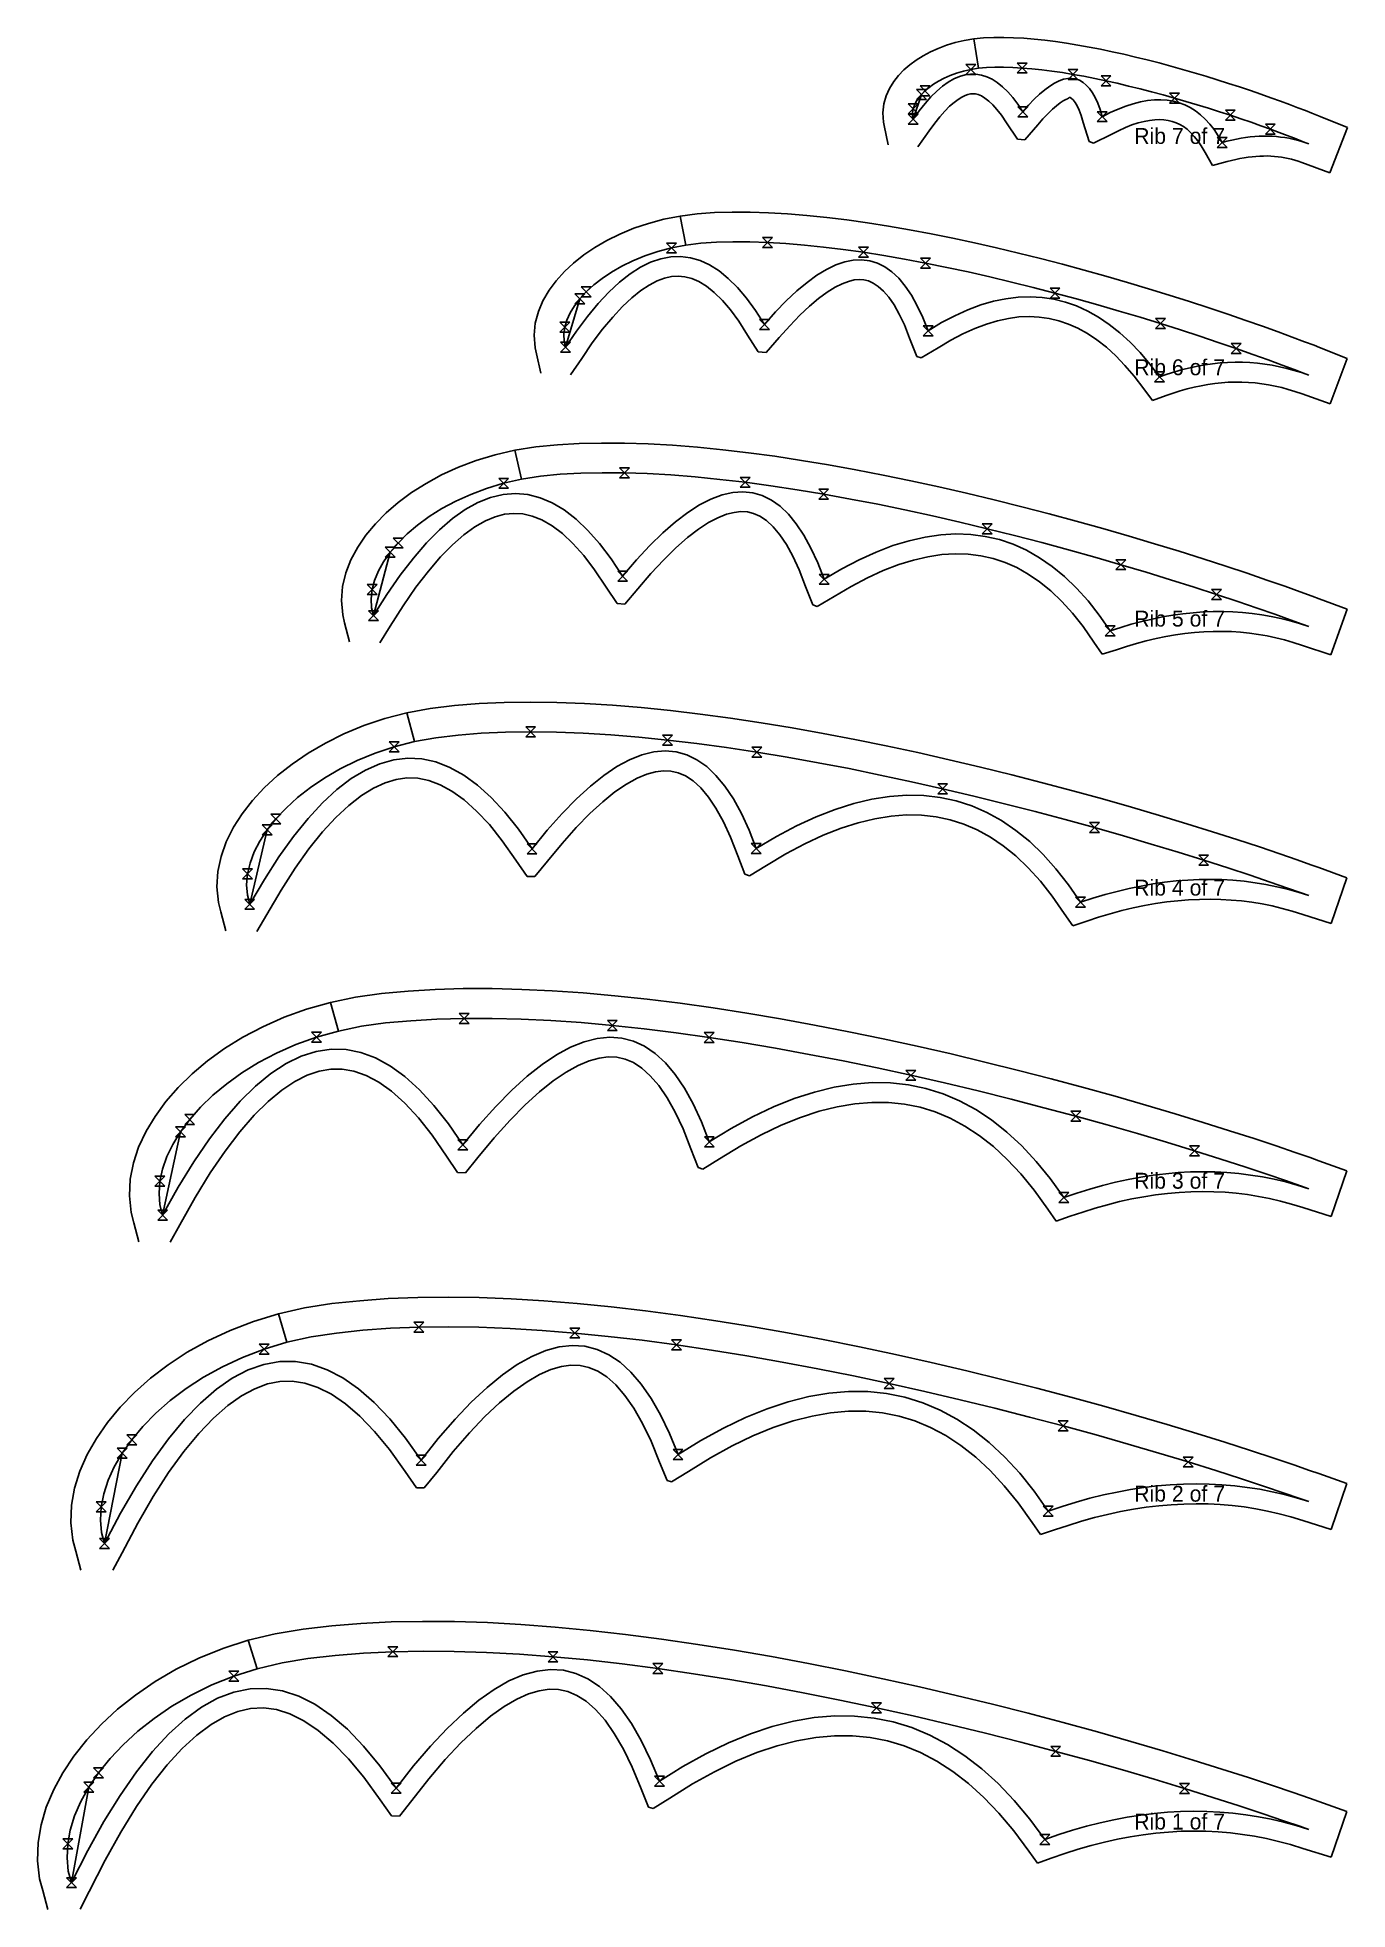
# Model space of a CAD drawing. Header units: metres. Extents: x -641 to 20, y -40 to 904.
import ezdxf

# ---------------------------------------------------------------- set-up
doc = ezdxf.new("R2010")
doc.units = ezdxf.units.M

msp = doc.modelspace()

# ---------------------------------------------------------------- texts
for s, p in [('Rib 7 of 7', (-88, 849.82)), ('Rib 6 of 7', (-88, 733.22)), ('Rib 5 of 7', (-88, 606.47)), ('Rib 4 of 7', (-88, 470.85)), ('Rib 3 of 7', (-88, 323.08)), ('Rib 2 of 7', (-88, 165.3)), ('Rib 1 of 7', (-88, 0))]:
    msp.add_text(s, height=8).set_placement(p)

# ---------------------------------------------------------------- linework, layer by layer
for p, q in [((-186.82, 898.01), (-190.75, 896.24)), ((-182.67, 899.57), (-186.82, 898.01)), ((-178.28, 900.9), (-182.67, 899.57)), ((-173.67, 901.97), (-178.28, 900.9)), ((-168.89, 902.77), (-173.67, 901.97)), ((-163.89, 903.28), (-168.89, 902.77)), ((-166.5, 887.96), (-168.89, 902.77)), ((-158.79, 903.51), (-163.89, 903.28)), ((-153.76, 903.5), (-158.79, 903.51)), ((-148.78, 903.36), (-153.76, 903.5)), ((-143.64, 903.06), (-148.78, 903.36)), ((-138.4, 902.64), (-143.64, 903.06)), ((-133.05, 902.08), (-138.4, 902.64)), ((-127.61, 901.4), (-133.05, 902.08)), ((-122.06, 900.6), (-127.61, 901.4)), ((-116.44, 899.68), (-122.06, 900.6)), ((-110.73, 898.66), (-116.44, 899.68)), ((-104.96, 897.54), (-110.73, 898.66)), ((-99.13, 896.32), (-104.96, 897.54)), ((-201.11, 889.72), (-204.05, 887.18)), ((-197.89, 892.1), (-201.11, 889.72)), ((-194.44, 894.27), (-197.89, 892.1)), ((-190.75, 896.24), (-194.44, 894.27)), ((-170.37, 887.34), (-174.04, 886.51)), ((-172.87, 884.84), (-167.87, 889.84)), ((-167.87, 889.84), (-172.87, 889.84)), ((-172.87, 889.84), (-167.87, 884.84)), ((-166.5, 887.96), (-170.37, 887.34)), ((-162.44, 888.35), (-166.5, 887.96)), ((-158.21, 888.52), (-162.44, 888.35)), ((-153.81, 888.5), (-158.21, 888.52)), ((-149.24, 888.36), (-153.81, 888.5)), ((-144.51, 888.09), (-149.24, 888.36)), ((-147.01, 885.59), (-142.01, 890.59)), ((-142.01, 890.59), (-147.01, 890.59)), ((-147.01, 890.59), (-142.01, 885.59)), ((-139.63, 887.69), (-144.51, 888.09)), ((-134.62, 887.16), (-139.63, 887.69)), ((-121.35, 882.38), (-116.35, 887.38)), ((-116.35, 887.38), (-121.35, 887.38)), ((-121.35, 887.38), (-116.35, 882.38)), ((-93.26, 895.02), (-99.13, 896.32)), ((-87.35, 893.63), (-93.26, 895.02)), ((-81.42, 892.16), (-87.35, 893.63)), ((-75.47, 890.63), (-81.42, 892.16)), ((-69.53, 889.03), (-75.47, 890.63)), ((-63.61, 887.37), (-69.53, 889.03)), ((-57.72, 885.67), (-63.61, 887.37)), ((-209.16, 881.35), (-211.42, 877.74)), ((-206.83, 884.3), (-209.16, 881.35)), ((-204.05, 887.18), (-206.83, 884.3)), ((-195.96, 874.05), (-190.96, 879.05)), ((-190.96, 879.05), (-195.96, 879.05)), ((-195.96, 879.05), (-190.96, 874.05)), ((-191.43, 878.27), (-193.46, 876.55)), ((-189.13, 879.92), (-191.43, 878.27)), ((-186.58, 881.49), (-189.13, 879.92)), ((-187.54, 876.39), (-184.63, 878.87)), ((-183.79, 882.96), (-186.58, 881.49)), ((-184.63, 878.87), (-181.76, 880.93)), ((-180.76, 884.29), (-183.79, 882.96)), ((-181.76, 880.93), (-178.91, 882.58)), ((-177.51, 885.49), (-180.76, 884.29)), ((-178.91, 882.58), (-176.08, 883.81)), ((-174.04, 886.51), (-177.51, 885.49)), ((-176.08, 883.81), (-173.28, 884.62)), ((-173.28, 884.62), (-170.5, 885.02)), ((-167.87, 884.84), (-172.87, 884.84)), ((-170.5, 885.02), (-167.75, 885)), ((-167.75, 885), (-165.03, 884.56)), ((-165.03, 884.56), (-162.33, 883.71)), ((-162.33, 883.71), (-159.65, 882.44)), ((-159.65, 882.44), (-157, 880.75)), ((-157, 880.75), (-154.37, 878.64)), ((-154.37, 878.64), (-151.77, 876.12)), ((-142.01, 885.59), (-147.01, 885.59)), ((-129.48, 886.52), (-134.62, 887.16)), ((-133.08, 877.12), (-130.56, 878.98)), ((-130.56, 878.98), (-128.13, 880.48)), ((-124.22, 885.75), (-129.48, 886.52)), ((-128.13, 880.48), (-125.8, 881.62)), ((-125.8, 881.62), (-123.56, 882.4)), ((-118.85, 884.88), (-124.22, 885.75)), ((-123.56, 882.4), (-121.42, 882.82)), ((-121.42, 882.82), (-119.37, 882.87)), ((-116.35, 882.38), (-121.35, 882.38)), ((-119.37, 882.87), (-117.42, 882.57)), ((-113.38, 883.9), (-118.85, 884.88)), ((-117.42, 882.57), (-115.56, 881.9)), ((-115.56, 881.9), (-113.8, 880.87)), ((-113.8, 880.87), (-112.13, 879.48)), ((-107.83, 882.82), (-113.38, 883.9)), ((-112.13, 879.48), (-110.56, 877.73)), ((-102.21, 881.64), (-107.83, 882.82)), ((-104.71, 879.14), (-99.71, 884.14)), ((-99.71, 884.14), (-104.71, 884.14)), ((-104.71, 884.14), (-99.71, 879.14)), ((-99.71, 879.14), (-104.71, 879.14)), ((-96.52, 880.37), (-102.21, 881.64)), ((-90.79, 879.02), (-96.52, 880.37)), ((-85.02, 877.6), (-90.79, 879.02)), ((-51.88, 883.93), (-57.72, 885.67)), ((-46.11, 882.15), (-51.88, 883.93)), ((-40.43, 880.35), (-46.11, 882.15)), ((-34.85, 878.53), (-40.43, 880.35)), ((-29.43, 876.72), (-34.85, 878.53)), ((-214.24, 869.95), (-214.74, 865.54)), ((-213.04, 874.12), (-214.24, 869.95)), ((-211.42, 877.74), (-213.04, 874.12)), ((-201.94, 865.03), (-196.94, 870.03)), ((-196.94, 870.03), (-201.94, 870.03)), ((-201.94, 870.03), (-196.94, 865.03)), ((-198.83, 869.31), (-199.44, 867.53)), ((-199.39, 862.3), (-195.23, 874.79)), ((-197.92, 871.19), (-198.83, 869.31)), ((-196.72, 872.97), (-197.92, 871.19)), ((-197.73, 872.29), (-192.73, 877.29)), ((-192.73, 877.29), (-197.73, 877.29)), ((-197.73, 877.29), (-192.73, 872.29)), ((-192.73, 872.29), (-197.73, 872.29)), ((-195.23, 874.79), (-196.72, 872.97)), ((-196.39, 866.44), (-193.41, 870.18)), ((-190.96, 874.05), (-195.96, 874.05)), ((-193.46, 876.55), (-195.23, 874.79)), ((-193.41, 870.18), (-190.46, 873.49)), ((-190.46, 873.49), (-187.54, 876.39)), ((-183.43, 866.39), (-181.04, 868.79)), ((-181.04, 868.79), (-178.8, 870.75)), ((-178.8, 870.75), (-176.76, 872.28)), ((-176.76, 872.28), (-174.92, 873.41)), ((-174.92, 873.41), (-173.29, 874.21)), ((-173.29, 874.21), (-171.87, 874.73)), ((-171.87, 874.73), (-170.58, 875.02)), ((-170.58, 875.02), (-169.34, 875.13)), ((-169.34, 875.13), (-168.04, 875.03)), ((-168.04, 875.03), (-166.62, 874.68)), ((-166.62, 874.68), (-165.02, 874)), ((-165.02, 874), (-163.26, 872.95)), ((-163.26, 872.95), (-161.34, 871.46)), ((-161.34, 871.46), (-159.3, 869.53)), ((-159.3, 869.53), (-157.16, 867.13)), ((-151.77, 876.12), (-149.2, 873.18)), ((-149.2, 873.18), (-146.65, 869.83)), ((-146.65, 869.83), (-144.12, 866.05)), ((-146.62, 863.55), (-141.62, 868.55)), ((-141.62, 868.55), (-146.62, 868.55)), ((-146.62, 868.55), (-141.62, 863.55)), ((-144.12, 866.05), (-141.22, 869.36)), ((-141.22, 869.36), (-138.41, 872.31)), ((-138.41, 872.31), (-135.7, 874.89)), ((-135.7, 874.89), (-133.08, 877.12)), ((-129.23, 867.27), (-127.14, 869.07)), ((-127.14, 869.07), (-125.3, 870.47)), ((-125.3, 870.47), (-123.74, 871.5)), ((-123.74, 871.5), (-122.52, 872.18)), ((-122.52, 872.18), (-121.65, 872.58)), ((-121.65, 872.58), (-121.15, 872.82)), ((-121.15, 872.82), (-120.92, 872.99)), ((-120.92, 872.99), (-120.8, 873.15)), ((-120.8, 873.15), (-120.6, 873.26)), ((-120.6, 873.26), (-120.2, 873.19)), ((-120.2, 873.19), (-119.57, 872.8)), ((-119.57, 872.8), (-118.75, 872)), ((-118.75, 872), (-117.81, 870.74)), ((-117.81, 870.74), (-116.8, 869.01)), ((-116.8, 869.01), (-115.78, 866.81)), ((-110.56, 877.73), (-109.08, 875.62)), ((-109.08, 875.62), (-107.7, 873.15)), ((-107.7, 873.15), (-106.41, 870.31)), ((-106.41, 870.31), (-105.22, 867.12)), ((-96.05, 867.4), (-92.18, 868.89)), ((-92.18, 868.89), (-88.43, 870.1)), ((-88.43, 870.1), (-84.79, 871.02)), ((-79.22, 876.1), (-85.02, 877.6)), ((-84.79, 871.02), (-81.26, 871.65)), ((-81.26, 871.65), (-77.84, 872)), ((-73.43, 874.54), (-79.22, 876.1)), ((-77.84, 872), (-74.54, 872.07)), ((-74.54, 872.07), (-71.35, 871.85)), ((-67.64, 872.93), (-73.43, 874.54)), ((-71.35, 871.85), (-68.27, 871.34)), ((-70.14, 870.43), (-65.14, 875.43)), ((-65.14, 875.43), (-70.14, 875.43)), ((-70.14, 875.43), (-65.14, 870.43)), ((-65.14, 870.43), (-70.14, 870.43)), ((-68.27, 871.34), (-65.3, 870.55)), ((-61.88, 871.26), (-67.64, 872.93)), ((-65.3, 870.55), (-62.45, 869.47)), ((-62.45, 869.47), (-59.7, 868.11)), ((-56.17, 869.55), (-61.88, 871.26)), ((-50.52, 867.82), (-56.17, 869.55)), ((-24.16, 874.91), (-29.43, 876.72)), ((-19.09, 873.12), (-24.16, 874.91)), ((-14.26, 871.37), (-19.09, 873.12)), ((-9.71, 869.69), (-14.26, 871.37)), ((-5.51, 868.1), (-9.71, 869.69)), ((-214.74, 865.54), (-214.4, 860.78)), ((-214.4, 860.78), (-214.07, 859.19)), ((-214.07, 859.19), (-211.99, 849.4)), ((-196.94, 865.03), (-201.94, 865.03)), ((-201.89, 859.8), (-196.89, 864.8)), ((-196.89, 864.8), (-201.89, 864.8)), ((-201.89, 864.8), (-196.89, 859.8)), ((-201.89, 859.8), (-196.89, 864.8)), ((-196.89, 864.8), (-201.89, 864.8)), ((-201.89, 864.8), (-196.89, 859.8)), ((-196.89, 859.8), (-201.89, 859.8)), ((-196.89, 859.8), (-201.89, 859.8)), ((-199.44, 867.53), (-199.74, 865.67)), ((-199.74, 865.67), (-199.73, 863.88)), ((-199.73, 863.88), (-199.39, 862.3)), ((-199.39, 862.3), (-196.39, 866.44)), ((-191.29, 856.43), (-188.57, 860.21)), ((-188.57, 860.21), (-185.94, 863.53)), ((-185.94, 863.53), (-183.43, 866.39)), ((-157.16, 867.13), (-154.96, 864.26)), ((-154.96, 864.26), (-152.43, 860.49)), ((-152.43, 860.49), (-146.87, 852.18)), ((-141.62, 863.55), (-146.62, 863.55)), ((-143.2, 851.94), (-136.61, 859.46)), ((-136.61, 859.46), (-133.98, 862.46)), ((-133.98, 862.46), (-131.51, 865.07)), ((-131.51, 865.07), (-129.23, 867.27)), ((-115.78, 866.81), (-114.77, 864.17)), ((-114.77, 864.17), (-113.68, 860.61)), ((-113.68, 860.61), (-110.73, 851.05)), ((-106.62, 861.06), (-101.62, 866.06)), ((-101.62, 866.06), (-106.62, 866.06)), ((-106.62, 866.06), (-101.62, 861.06)), ((-101.62, 861.06), (-106.62, 861.06)), ((-105.22, 867.12), (-104.12, 863.56)), ((-104.12, 863.56), (-100.03, 865.62)), ((-100.03, 865.62), (-96.05, 867.4)), ((-92.45, 858.07), (-89.12, 859.37)), ((-89.12, 859.37), (-85.98, 860.4)), ((-85.98, 860.4), (-83.02, 861.18)), ((-83.02, 861.18), (-80.24, 861.71)), ((-80.24, 861.71), (-77.65, 862.01)), ((-77.65, 862.01), (-75.23, 862.09)), ((-75.23, 862.09), (-72.97, 861.98)), ((-72.97, 861.98), (-70.85, 861.68)), ((-70.85, 861.68), (-68.83, 861.19)), ((-68.83, 861.19), (-66.9, 860.52)), ((-66.9, 860.52), (-65.02, 859.64)), ((-65.02, 859.64), (-63.17, 858.53)), ((-59.7, 868.11), (-57.07, 866.46)), ((-57.07, 866.46), (-54.56, 864.53)), ((-54.56, 864.53), (-52.15, 862.31)), ((-52.15, 862.31), (-49.86, 859.8)), ((-44.96, 866.05), (-50.52, 867.82)), ((-49.86, 859.8), (-47.68, 857.01)), ((-39.51, 864.27), (-44.96, 866.05)), ((-42.01, 861.77), (-37.01, 866.77)), ((-37.01, 866.77), (-42.01, 866.77)), ((-42.01, 866.77), (-37.01, 861.77)), ((-37.01, 861.77), (-42.01, 861.77)), ((-34.19, 862.49), (-39.51, 864.27)), ((-29.04, 860.72), (-34.19, 862.49)), ((-24.08, 858.97), (-29.04, 860.72)), ((-19.36, 857.27), (-24.08, 858.97)), ((-21.86, 854.77), (-16.86, 859.77)), ((-16.86, 859.77), (-21.86, 859.77)), ((-21.86, 859.77), (-16.86, 854.77)), ((-1.71, 866.64), (-5.51, 868.1)), ((1.57, 865.35), (-1.71, 866.64)), ((4.15, 864.33), (1.57, 865.35)), ((5.68, 863.7), (4.15, 864.33)), ((19.56, 858.02), (5.68, 863.7)), ((-197.15, 848.33), (-191.29, 856.43)), ((-146.87, 852.18), (-143.2, 851.94)), ((-110.73, 851.05), (-108.55, 850.13)), ((-108.55, 850.13), (-99.62, 854.63)), ((-99.62, 854.63), (-95.95, 856.49)), ((-95.95, 856.49), (-92.45, 858.07)), ((-63.17, 858.53), (-61.34, 857.18)), ((-61.34, 857.18), (-59.53, 855.55)), ((-59.53, 855.55), (-57.74, 853.64)), ((-57.74, 853.64), (-55.98, 851.43)), ((-55.98, 851.43), (-54.25, 848.91)), ((-47.68, 857.01), (-45.61, 853.93)), ((-46.15, 848.07), (-41.15, 853.07)), ((-41.15, 853.07), (-46.15, 853.07)), ((-46.15, 853.07), (-41.15, 848.07)), ((-45.61, 853.93), (-43.65, 850.57)), ((-43.65, 850.57), (-41.24, 851.21)), ((-41.24, 851.21), (-38.84, 851.77)), ((-38.84, 851.77), (-36.48, 852.26)), ((-36.48, 852.26), (-34.13, 852.68)), ((-34.13, 852.68), (-31.82, 853.03)), ((-31.82, 853.03), (-29.52, 853.32)), ((-29.52, 853.32), (-27.25, 853.53)), ((-27.25, 853.53), (-25.01, 853.66)), ((-25.01, 853.66), (-22.79, 853.73)), ((-22.79, 853.73), (-20.59, 853.73)), ((-16.86, 854.77), (-21.86, 854.77)), ((-20.59, 853.73), (-18.42, 853.66)), ((-14.92, 855.62), (-19.36, 857.27)), ((-18.42, 853.66), (-16.28, 853.51)), ((-16.28, 853.51), (-14.16, 853.3)), ((-10.81, 854.07), (-14.92, 855.62)), ((-14.16, 853.3), (-12.06, 853.01)), ((-12.06, 853.01), (-9.99, 852.66)), ((-7.11, 852.65), (-10.81, 854.07)), ((-9.99, 852.66), (-7.94, 852.23)), ((-7.94, 852.23), (-5.92, 851.73)), ((-3.92, 851.39), (-7.11, 852.65)), ((-5.92, 851.73), (-3.92, 851.17)), ((-1.4, 850.39), (-3.92, 851.39)), ((-3.92, 851.17), (-1.95, 850.53)), ((-1.95, 850.53), (0, 849.82)), ((0, 849.82), (-1.4, 850.39)), ((19.56, 858.02), (10.67, 835.29)), ((-54.25, 848.91), (-52.3, 845.54)), ((-52.3, 845.54), (-48.47, 838.97)), ((-48.47, 838.97), (-41.12, 840.9)), ((-41.15, 848.07), (-46.15, 848.07)), ((-41.12, 840.9), (-38.95, 841.47)), ((-38.95, 841.47), (-36.81, 841.98)), ((-36.81, 841.98), (-34.7, 842.42)), ((-34.7, 842.42), (-32.64, 842.8)), ((-32.64, 842.8), (-30.6, 843.11)), ((-30.6, 843.11), (-28.6, 843.36)), ((-28.6, 843.36), (-26.63, 843.54)), ((-26.63, 843.54), (-24.7, 843.67)), ((-24.7, 843.67), (-22.8, 843.73)), ((-22.8, 843.73), (-20.93, 843.74)), ((-20.93, 843.74), (-19.09, 843.68)), ((-19.09, 843.68), (-17.28, 843.56)), ((-17.28, 843.56), (-15.5, 843.39)), ((-15.5, 843.39), (-13.75, 843.16)), ((-13.75, 843.16), (-12.03, 842.87)), ((-12.03, 842.87), (-10.33, 842.52)), ((-10.33, 842.52), (-8.65, 842.11)), ((-8.65, 842.11), (-7, 841.65)), ((-7, 841.65), (-5.37, 841.13)), ((-5.37, 841.13), (-3.42, 840.42)), ((-3.42, 840.42), (10.67, 835.29)), ((-325.11, 811.86), (-332.92, 809.78)), ((-316.94, 813.48), (-325.11, 811.86)), ((-308.38, 814.6), (-316.94, 813.48)), ((-314.08, 798.76), (-316.94, 813.48)), ((-299.55, 815.22), (-308.38, 814.6)), ((-290.65, 815.44), (-299.55, 815.22)), ((-281.64, 815.41), (-290.65, 815.44)), ((-272.33, 815.11), (-281.64, 815.41)), ((-262.78, 814.56), (-272.33, 815.11)), ((-253, 813.76), (-262.78, 814.56)), ((-243.02, 812.75), (-253, 813.76)), ((-232.81, 811.5), (-243.02, 812.75)), ((-347.28, 804.4), (-353.79, 801.18)), ((-340.31, 807.28), (-347.28, 804.4)), ((-332.92, 809.78), (-340.31, 807.28)), ((-275.32, 797.62), (-270.32, 802.62)), ((-270.32, 802.62), (-275.32, 802.62)), ((-275.32, 802.62), (-270.32, 797.62)), ((-222.44, 810.04), (-232.81, 811.5)), ((-211.89, 808.38), (-222.44, 810.04)), ((-201.2, 806.53), (-211.89, 808.38)), ((-190.38, 804.49), (-201.2, 806.53)), ((-179.46, 802.29), (-190.38, 804.49)), ((-168.46, 799.92), (-179.46, 802.29)), ((-365.46, 793.84), (-370.6, 789.75)), ((-359.86, 797.65), (-365.46, 793.84)), ((-353.79, 801.18), (-359.86, 797.65)), ((-334.64, 793.4), (-340.69, 790.92)), ((-328.17, 795.55), (-334.64, 793.4)), ((-321.31, 797.35), (-328.17, 795.55)), ((-326.68, 791.95), (-321.64, 792.92)), ((-323.81, 794.85), (-318.81, 799.85)), ((-318.81, 799.85), (-323.81, 799.85)), ((-323.81, 799.85), (-318.81, 794.85)), ((-318.81, 794.85), (-323.81, 794.85)), ((-321.64, 792.92), (-316.65, 793.09)), ((-314.08, 798.76), (-321.31, 797.35)), ((-316.65, 793.09), (-311.73, 792.47)), ((-306.49, 799.72), (-314.08, 798.76)), ((-298.55, 800.25), (-306.49, 799.72)), ((-290.29, 800.45), (-298.55, 800.25)), ((-281.7, 800.41), (-290.29, 800.45)), ((-272.82, 800.12), (-281.7, 800.41)), ((-270.32, 797.62), (-275.32, 797.62)), ((-263.65, 799.58), (-272.82, 800.12)), ((-254.22, 798.81), (-263.65, 799.58)), ((-244.54, 797.82), (-254.22, 798.81)), ((-234.64, 796.61), (-244.54, 797.82)), ((-224.52, 795.19), (-234.64, 796.61)), ((-227.02, 792.69), (-222.02, 797.69)), ((-222.02, 797.69), (-227.02, 797.69)), ((-227.02, 797.69), (-222.02, 792.69)), ((-214.22, 793.56), (-224.52, 795.19)), ((-203.76, 791.75), (-214.22, 793.56)), ((-157.4, 797.41), (-168.46, 799.92)), ((-146.31, 794.77), (-157.4, 797.41)), ((-135.22, 792), (-146.31, 794.77)), ((-375.22, 785.45), (-379.42, 780.81)), ((-370.6, 789.75), (-375.22, 785.45)), ((-351.5, 785.2), (-356.22, 782.02)), ((-346.32, 788.18), (-351.5, 785.2)), ((-347.45, 780.09), (-342.17, 784.25)), ((-340.69, 790.92), (-346.32, 788.18)), ((-342.17, 784.25), (-336.95, 787.61)), ((-336.95, 787.61), (-331.79, 790.18)), ((-331.79, 790.18), (-326.68, 791.95)), ((-311.73, 792.47), (-306.86, 791.05)), ((-306.86, 791.05), (-302.05, 788.83)), ((-302.05, 788.83), (-297.3, 785.82)), ((-297.3, 785.82), (-292.6, 782)), ((-252.94, 780.03), (-247.96, 783.63)), ((-247.96, 783.63), (-243.13, 786.55)), ((-243.13, 786.55), (-238.46, 788.79)), ((-238.46, 788.79), (-233.95, 790.34)), ((-233.95, 790.34), (-229.59, 791.21)), ((-229.59, 791.21), (-225.39, 791.39)), ((-222.02, 792.69), (-227.02, 792.69)), ((-225.39, 791.39), (-221.34, 790.89)), ((-221.34, 790.89), (-217.45, 789.71)), ((-217.45, 789.71), (-213.71, 787.84)), ((-213.71, 787.84), (-210.13, 785.29)), ((-210.13, 785.29), (-206.71, 782.06)), ((-193.16, 789.75), (-203.76, 791.75)), ((-195.66, 787.25), (-190.66, 792.25)), ((-190.66, 792.25), (-195.66, 792.25)), ((-195.66, 792.25), (-190.66, 787.25)), ((-190.66, 787.25), (-195.66, 787.25)), ((-182.43, 787.58), (-193.16, 789.75)), ((-171.61, 785.26), (-182.43, 787.58)), ((-160.72, 782.78), (-171.61, 785.26)), ((-124.15, 789.12), (-135.22, 792)), ((-113.14, 786.15), (-124.15, 789.12)), ((-102.21, 783.09), (-113.14, 786.15)), ((-382.92, 776.06), (-386.07, 770.71)), ((-379.42, 780.81), (-382.92, 776.06)), ((-369.95, 769.26), (-364.95, 774.26)), ((-364.95, 774.26), (-369.95, 774.26)), ((-369.95, 774.26), (-364.95, 769.26)), ((-364.21, 775.26), (-367.45, 771.76)), ((-366.71, 772.76), (-361.71, 777.76)), ((-361.71, 777.76), (-366.71, 777.76)), ((-366.71, 777.76), (-361.71, 772.76)), ((-360.46, 778.71), (-364.21, 775.26)), ((-356.22, 782.02), (-360.46, 778.71)), ((-358.19, 769.38), (-352.79, 775.13)), ((-352.79, 775.13), (-347.45, 780.09)), ((-341.26, 772.24), (-336.76, 775.84)), ((-336.76, 775.84), (-332.5, 778.66)), ((-332.5, 778.66), (-328.51, 780.73)), ((-328.51, 780.73), (-324.79, 782.13)), ((-324.79, 782.13), (-321.29, 782.93)), ((-321.29, 782.93), (-317.91, 783.17)), ((-317.91, 783.17), (-314.53, 782.87)), ((-314.53, 782.87), (-311.04, 781.97)), ((-311.04, 781.97), (-307.41, 780.39)), ((-307.41, 780.39), (-303.6, 778.06)), ((-303.6, 778.06), (-299.66, 774.92)), ((-299.66, 774.92), (-295.6, 770.94)), ((-292.6, 782), (-287.97, 777.4)), ((-287.97, 777.4), (-283.39, 771.99)), ((-263.37, 770.77), (-258.08, 775.74)), ((-258.08, 775.74), (-252.94, 780.03)), ((-247.08, 771.93), (-242.78, 775.07)), ((-242.78, 775.07), (-238.82, 777.53)), ((-238.82, 777.53), (-235.21, 779.33)), ((-235.21, 779.33), (-232, 780.53)), ((-232, 780.53), (-229.15, 781.22)), ((-229.15, 781.22), (-226.61, 781.47)), ((-226.61, 781.47), (-224.25, 781.32)), ((-224.25, 781.32), (-221.92, 780.76)), ((-221.92, 780.76), (-219.51, 779.7)), ((-219.51, 779.7), (-216.99, 778.02)), ((-216.99, 778.02), (-214.38, 775.65)), ((-214.38, 775.65), (-211.72, 772.54)), ((-206.71, 782.06), (-203.44, 778.15)), ((-203.44, 778.15), (-200.32, 773.55)), ((-149.79, 780.18), (-160.72, 782.78)), ((-138.85, 777.45), (-149.79, 780.18)), ((-127.92, 774.61), (-138.85, 777.45)), ((-130.42, 772.11), (-125.42, 777.11)), ((-125.42, 777.11), (-130.42, 777.11)), ((-130.42, 777.11), (-125.42, 772.11)), ((-117.05, 771.67), (-127.92, 774.61)), ((-91.41, 779.97), (-102.21, 783.09)), ((-80.77, 776.8), (-91.41, 779.97)), ((-70.34, 773.59), (-80.77, 776.8)), ((-388.33, 765.31), (-389.9, 759.49)), ((-386.07, 770.71), (-388.33, 765.31)), ((-374.73, 747.33), (-367.45, 771.76)), ((-372.35, 764.65), (-373.98, 760.95)), ((-370.17, 768.16), (-372.35, 764.65)), ((-367.45, 771.76), (-370.17, 768.16)), ((-364.95, 769.26), (-369.95, 769.26)), ((-361.71, 772.76), (-366.71, 772.76)), ((-363.64, 762.83), (-358.19, 769.38)), ((-350.89, 762.54), (-345.98, 767.81)), ((-345.98, 767.81), (-341.26, 772.24)), ((-295.6, 770.94), (-291.48, 766.1)), ((-291.48, 766.1), (-287.31, 760.41)), ((-283.39, 771.99), (-278.88, 765.78)), ((-278.88, 765.78), (-274.42, 758.78)), ((-274.42, 758.78), (-268.82, 765.12)), ((-268.82, 765.12), (-263.37, 770.77)), ((-256.52, 763.48), (-251.67, 768.06)), ((-251.67, 768.06), (-247.08, 771.93)), ((-211.72, 772.54), (-209.05, 768.66)), ((-209.05, 768.66), (-206.41, 764.01)), ((-200.32, 773.55), (-197.36, 768.26)), ((-197.36, 768.26), (-194.56, 762.3)), ((-178.42, 763.23), (-171.82, 766.2)), ((-171.82, 766.2), (-165.33, 768.62)), ((-165.33, 768.62), (-158.93, 770.48)), ((-158.93, 770.48), (-152.64, 771.8)), ((-152.64, 771.8), (-146.45, 772.56)), ((-146.45, 772.56), (-140.36, 772.77)), ((-140.36, 772.77), (-134.37, 772.44)), ((-134.37, 772.44), (-128.49, 771.55)), ((-125.42, 772.11), (-130.42, 772.11)), ((-128.49, 771.55), (-122.7, 770.11)), ((-122.7, 770.11), (-117.02, 768.12)), ((-106.25, 768.65), (-117.05, 771.67)), ((-117.02, 768.12), (-111.43, 765.58)), ((-111.43, 765.58), (-105.95, 762.48)), ((-95.58, 765.56), (-106.25, 768.65)), ((-85.06, 762.43), (-95.58, 765.56)), ((-60.17, 770.37), (-70.34, 773.59)), ((-50.31, 767.15), (-60.17, 770.37)), ((-40.82, 763.98), (-50.31, 767.15)), ((-389.9, 759.49), (-390.53, 753.41)), ((-377.54, 754.97), (-372.54, 759.97)), ((-372.54, 759.97), (-377.54, 759.97)), ((-377.54, 759.97), (-372.54, 754.97)), ((-375.04, 757.47), (-375.53, 753.85)), ((-373.98, 760.95), (-375.04, 757.47)), ((-374.73, 747.33), (-369.16, 755.48)), ((-369.16, 755.48), (-363.64, 762.83)), ((-361.16, 749.48), (-355.96, 756.43)), ((-355.96, 756.43), (-350.89, 762.54)), ((-287.31, 760.41), (-282.86, 753.41)), ((-276.92, 756.28), (-271.92, 761.28)), ((-271.92, 761.28), (-276.92, 761.28)), ((-276.92, 761.28), (-271.92, 756.28)), ((-271.92, 756.28), (-276.92, 756.28)), ((-266.93, 752.16), (-261.62, 758.18)), ((-261.62, 758.18), (-256.52, 763.48)), ((-206.41, 764.01), (-203.85, 758.6)), ((-203.85, 758.6), (-201.2, 751.95)), ((-194.56, 762.3), (-191.91, 755.65)), ((-194.41, 753.15), (-189.41, 758.15)), ((-189.41, 758.15), (-194.41, 758.15)), ((-194.41, 758.15), (-189.41, 753.15)), ((-191.91, 755.65), (-185.11, 759.71)), ((-185.11, 759.71), (-178.42, 763.23)), ((-174.31, 754.11), (-168.33, 756.83)), ((-168.33, 756.83), (-162.53, 759.02)), ((-162.53, 759.02), (-156.89, 760.69)), ((-156.89, 760.69), (-151.42, 761.87)), ((-151.42, 761.87), (-146.1, 762.57)), ((-146.1, 762.57), (-140.93, 762.79)), ((-140.93, 762.79), (-135.87, 762.55)), ((-135.87, 762.55), (-130.9, 761.84)), ((-130.9, 761.84), (-126.01, 760.67)), ((-126.01, 760.67), (-121.16, 759.02)), ((-121.16, 759.02), (-116.34, 756.87)), ((-116.34, 756.87), (-111.56, 754.2)), ((-105.95, 762.48), (-100.57, 758.84)), ((-100.57, 758.84), (-95.29, 754.65)), ((-74.75, 759.25), (-85.06, 762.43)), ((-77.25, 756.75), (-72.25, 761.75)), ((-72.25, 761.75), (-77.25, 761.75)), ((-77.25, 761.75), (-72.25, 756.75)), ((-72.25, 756.75), (-77.25, 756.75)), ((-64.7, 756.07), (-74.75, 759.25)), ((-54.96, 752.89), (-64.7, 756.07)), ((-31.77, 760.87), (-40.82, 763.98)), ((-23.26, 757.87), (-31.77, 760.87)), ((-15.38, 755.04), (-23.26, 757.87)), ((-390.53, 753.41), (-390.05, 747.06)), ((-390.05, 747.06), (-389.36, 744)), ((-372.54, 754.97), (-377.54, 754.97)), ((-377.23, 744.83), (-372.23, 749.83)), ((-372.23, 749.83), (-377.23, 749.83)), ((-377.23, 749.83), (-372.23, 744.83)), ((-377.23, 744.83), (-372.23, 749.83)), ((-372.23, 749.83), (-377.23, 749.83)), ((-377.23, 749.83), (-372.23, 744.83)), ((-375.53, 753.85), (-375.43, 750.39)), ((-375.43, 750.39), (-374.73, 747.33)), ((-366.48, 741.68), (-361.16, 749.48)), ((-282.86, 753.41), (-277.49, 744.98)), ((-273.55, 744.67), (-266.93, 752.16)), ((-201.2, 751.95), (-197.5, 742.66)), ((-195.36, 741.93), (-186.78, 747.06)), ((-189.41, 753.15), (-194.41, 753.15)), ((-186.78, 747.06), (-180.46, 750.86)), ((-180.46, 750.86), (-174.31, 754.11)), ((-111.56, 754.2), (-106.79, 751.01)), ((-106.79, 751.01), (-102.04, 747.27)), ((-102.04, 747.27), (-97.33, 742.98)), ((-95.29, 754.65), (-90.11, 749.9)), ((-90.11, 749.9), (-85.03, 744.61)), ((-45.58, 749.75), (-54.96, 752.89)), ((-36.64, 746.69), (-45.58, 749.75)), ((-39.14, 744.19), (-34.14, 749.19)), ((-34.14, 749.19), (-39.14, 749.19)), ((-39.14, 749.19), (-34.14, 744.19)), ((-28.24, 743.73), (-36.64, 746.69)), ((-8.28, 752.42), (-15.38, 755.04)), ((-2.15, 750.12), (-8.28, 752.42)), ((2.69, 748.28), (-2.15, 750.12)), ((5.48, 747.19), (2.69, 748.28)), ((19.44, 741.71), (5.48, 747.19)), ((-389.36, 744), (-387.13, 734.25)), ((-372.23, 744.83), (-377.23, 744.83)), ((-372.23, 744.83), (-377.23, 744.83)), ((-372.12, 733.43), (-366.48, 741.68)), ((-277.49, 744.98), (-273.55, 744.67)), ((-197.5, 742.66), (-195.36, 741.93)), ((-97.33, 742.98), (-92.65, 738.13)), ((-92.65, 738.13), (-88.01, 732.7)), ((-85.03, 744.61), (-80.06, 738.76)), ((-80.06, 738.76), (-75.18, 732.36)), ((-63.66, 736.04), (-59.84, 736.98)), ((-59.84, 736.98), (-56.03, 737.79)), ((-56.03, 737.79), (-52.23, 738.46)), ((-52.23, 738.46), (-48.44, 738.99)), ((-48.44, 738.99), (-44.65, 739.38)), ((-44.65, 739.38), (-40.88, 739.63)), ((-40.88, 739.63), (-37.12, 739.74)), ((-34.14, 744.19), (-39.14, 744.19)), ((-37.12, 739.74), (-33.36, 739.71)), ((-33.36, 739.71), (-29.62, 739.55)), ((-29.62, 739.55), (-25.88, 739.24)), ((-20.46, 740.92), (-28.24, 743.73)), ((-25.88, 739.24), (-22.16, 738.8)), ((-22.16, 738.8), (-18.44, 738.22)), ((-13.46, 738.35), (-20.46, 740.92)), ((-18.44, 738.22), (-14.73, 737.5)), ((-14.73, 737.5), (-11.04, 736.64)), ((-7.42, 736.08), (-13.46, 738.35)), ((-11.04, 736.64), (-7.35, 735.64)), ((19.44, 741.71), (10.88, 718.85)), ((-88.01, 732.7), (-83.13, 726.3)), ((-77.68, 729.86), (-72.68, 734.86)), ((-72.68, 734.86), (-77.68, 734.86)), ((-77.68, 734.86), (-72.68, 729.86)), ((-72.68, 729.86), (-77.68, 729.86)), ((-75.18, 732.36), (-71.33, 733.73)), ((-71.33, 733.73), (-67.49, 734.95)), ((-67.49, 734.95), (-63.66, 736.04)), ((-61.26, 726.33), (-57.77, 727.2)), ((-57.77, 727.2), (-54.3, 727.94)), ((-54.3, 727.94), (-50.85, 728.55)), ((-50.85, 728.55), (-47.41, 729.04)), ((-47.41, 729.04), (-43.99, 729.4)), ((-43.99, 729.4), (-40.58, 729.63)), ((-40.58, 729.63), (-37.19, 729.74)), ((-37.19, 729.74), (-33.8, 729.72)), ((-33.8, 729.72), (-30.43, 729.58)), ((-30.43, 729.58), (-27.06, 729.31)), ((-27.06, 729.31), (-23.7, 728.92)), ((-23.7, 728.92), (-20.35, 728.4)), ((-20.35, 728.4), (-17, 727.76)), ((-17, 727.76), (-13.65, 726.98)), ((-13.65, 726.98), (-10.3, 726.08)), ((-2.65, 734.26), (-7.42, 736.08)), ((-7.35, 735.64), (-3.67, 734.5)), ((-3.67, 734.5), (0, 733.22)), ((0, 733.22), (-2.65, 734.26)), ((-83.13, 726.3), (-78.72, 720.5)), ((-78.72, 720.5), (-71.84, 722.94)), ((-71.84, 722.94), (-68.29, 724.2)), ((-68.29, 724.2), (-64.77, 725.33)), ((-64.77, 725.33), (-61.26, 726.33)), ((-10.3, 726.08), (-6.96, 725.05)), ((-6.96, 725.05), (-3.29, 723.78)), ((-3.29, 723.78), (10.88, 718.85)), ((-367.73, 698.77), (-378.78, 698.19)), ((-356.5, 699.03), (-367.73, 698.77)), ((-344.88, 698.96), (-356.5, 699.03)), ((-332.96, 698.57), (-344.88, 698.96)), ((-320.72, 697.88), (-332.96, 698.57)), ((-419.68, 690.2), (-428.68, 686.8)), ((-410.16, 693.09), (-419.68, 690.2)), ((-400.15, 695.41), (-410.16, 693.09)), ((-389.65, 697.12), (-400.15, 695.41)), ((-396.81, 680.79), (-400.15, 695.41)), ((-378.78, 698.19), (-389.65, 697.12)), ((-308.2, 696.91), (-320.72, 697.88)), ((-295.4, 695.64), (-308.2, 696.91)), ((-282.38, 694.11), (-295.4, 695.64)), ((-269.12, 692.32), (-282.38, 694.11)), ((-255.68, 690.29), (-269.12, 692.32)), ((-242.07, 688.02), (-255.68, 690.29)), ((-437.12, 682.93), (-445, 678.66)), ((-428.68, 686.8), (-437.12, 682.93)), ((-408.36, 676.22), (-403.36, 681.22)), ((-403.36, 681.22), (-408.36, 681.22)), ((-408.36, 681.22), (-403.36, 676.22)), ((-396.81, 680.79), (-405.86, 678.72)), ((-387.3, 682.3), (-396.81, 680.79)), ((-377.34, 683.26), (-387.3, 682.3)), ((-366.96, 683.79), (-377.34, 683.26)), ((-356.16, 684.04), (-366.96, 683.79)), ((-344.99, 683.96), (-356.16, 684.04)), ((-347.49, 681.46), (-342.49, 686.46)), ((-342.49, 686.46), (-347.49, 686.46)), ((-347.49, 686.46), (-342.49, 681.46)), ((-342.49, 681.46), (-347.49, 681.46)), ((-333.45, 683.58), (-344.99, 683.96)), ((-321.57, 682.91), (-333.45, 683.58)), ((-309.37, 681.95), (-321.57, 682.91)), ((-296.88, 680.71), (-309.37, 681.95)), ((-284.13, 679.21), (-296.88, 680.71)), ((-286.63, 676.71), (-281.63, 681.71)), ((-281.63, 681.71), (-286.63, 681.71)), ((-286.63, 681.71), (-281.63, 676.71)), ((-228.32, 685.54), (-242.07, 688.02)), ((-214.46, 682.86), (-228.32, 685.54)), ((-200.52, 679.99), (-214.46, 682.86)), ((-186.54, 676.94), (-200.52, 679.99)), ((-452.29, 674.02), (-458.98, 669.07)), ((-445, 678.66), (-452.29, 674.02)), ((-422.49, 673.14), (-430.02, 669.72)), ((-414.43, 676.16), (-422.49, 673.14)), ((-418.8, 669.01), (-412.45, 671.54)), ((-405.86, 678.72), (-414.43, 676.16)), ((-412.45, 671.54), (-406.14, 673.05)), ((-403.36, 676.22), (-408.36, 676.22)), ((-406.14, 673.05), (-399.89, 673.53)), ((-399.89, 673.53), (-393.68, 673)), ((-393.68, 673), (-387.53, 671.44)), ((-387.53, 671.44), (-381.43, 668.86)), ((-307.11, 667.81), (-301.34, 670.76)), ((-301.34, 670.76), (-295.77, 672.84)), ((-295.77, 672.84), (-290.4, 674.05)), ((-290.4, 674.05), (-285.22, 674.41)), ((-281.63, 676.71), (-286.63, 676.71)), ((-285.22, 674.41), (-280.25, 673.89)), ((-271.13, 677.46), (-284.13, 679.21)), ((-280.25, 673.89), (-275.47, 672.51)), ((-275.47, 672.51), (-270.88, 670.27)), ((-257.92, 675.46), (-271.13, 677.46)), ((-270.88, 670.27), (-266.5, 667.15)), ((-244.53, 673.23), (-257.92, 675.46)), ((-247.03, 670.73), (-242.03, 675.73)), ((-242.03, 675.73), (-247.03, 675.73)), ((-247.03, 675.73), (-242.03, 670.73)), ((-242.03, 670.73), (-247.03, 670.73)), ((-230.98, 670.78), (-244.53, 673.23)), ((-217.31, 668.13), (-230.98, 670.78)), ((-172.54, 673.74), (-186.54, 676.94)), ((-158.57, 670.39), (-172.54, 673.74)), ((-144.67, 666.91), (-158.57, 670.39)), ((-465.09, 663.82), (-470.52, 658.34)), ((-458.98, 669.07), (-465.09, 663.82)), ((-443.43, 661.92), (-449.26, 657.65)), ((-437.01, 665.97), (-443.43, 661.92)), ((-438.17, 655.29), (-431.66, 660.89)), ((-430.02, 669.72), (-437.01, 665.97)), ((-431.66, 660.89), (-425.21, 665.46)), ((-425.21, 665.46), (-418.8, 669.01)), ((-415.1, 659.72), (-410.12, 661.81)), ((-410.12, 661.81), (-405.36, 663.08)), ((-405.36, 663.08), (-400.74, 663.57)), ((-400.74, 663.57), (-396.13, 663.3)), ((-396.13, 663.3), (-391.42, 662.23)), ((-391.42, 662.23), (-386.54, 660.27)), ((-381.43, 668.86), (-375.37, 665.27)), ((-375.37, 665.27), (-369.37, 660.64)), ((-319.24, 659.32), (-313.08, 664)), ((-313.08, 664), (-307.11, 667.81)), ((-302.56, 658.9), (-297.84, 661.39)), ((-297.84, 661.39), (-293.57, 663.08)), ((-293.57, 663.08), (-289.72, 664.08)), ((-289.72, 664.08), (-286.25, 664.46)), ((-286.25, 664.46), (-283.02, 664.28)), ((-283.02, 664.28), (-279.87, 663.53)), ((-279.87, 663.53), (-276.67, 662.11)), ((-276.67, 662.11), (-273.38, 659.9)), ((-266.5, 667.15), (-262.31, 663.18)), ((-262.31, 663.18), (-258.32, 658.34)), ((-203.55, 665.29), (-217.31, 668.13)), ((-189.73, 662.28), (-203.55, 665.29)), ((-175.89, 659.12), (-189.73, 662.28)), ((-130.87, 663.33), (-144.67, 666.91)), ((-117.23, 659.66), (-130.87, 663.33)), ((-475.39, 652.51), (-479.42, 646.59)), ((-470.52, 658.34), (-475.39, 652.51)), ((-454.5, 653.2), (-459.1, 648.6)), ((-449.26, 657.65), (-454.5, 653.2)), ((-444.73, 648.68), (-438.17, 655.29)), ((-431.65, 647.71), (-425.89, 652.72)), ((-425.89, 652.72), (-420.36, 656.71)), ((-420.36, 656.71), (-415.1, 659.72)), ((-386.54, 660.27), (-381.47, 657.34)), ((-381.47, 657.34), (-376.25, 653.39)), ((-376.25, 653.39), (-370.91, 648.37)), ((-369.37, 660.64), (-363.42, 655)), ((-363.42, 655), (-357.52, 648.34)), ((-332.16, 647.37), (-325.6, 653.77)), ((-325.6, 653.77), (-319.24, 659.32)), ((-319.04, 646.24), (-313.2, 651.35)), ((-313.2, 651.35), (-307.69, 655.57)), ((-307.69, 655.57), (-302.56, 658.9)), ((-273.38, 659.9), (-270.03, 656.82)), ((-270.03, 656.82), (-266.65, 652.8)), ((-266.65, 652.8), (-263.3, 647.83)), ((-258.32, 658.34), (-254.53, 652.63)), ((-254.53, 652.63), (-250.93, 646.06)), ((-201.43, 649.79), (-193.39, 651.61)), ((-193.39, 651.61), (-185.54, 652.74)), ((-185.54, 652.74), (-177.87, 653.17)), ((-177.87, 653.17), (-170.39, 652.91)), ((-162.07, 655.8), (-175.89, 659.12)), ((-170.39, 652.91), (-163.09, 651.95)), ((-164.57, 653.3), (-159.57, 658.3)), ((-159.57, 658.3), (-164.57, 658.3)), ((-164.57, 658.3), (-159.57, 653.3)), ((-159.57, 653.3), (-164.57, 653.3)), ((-163.09, 651.95), (-155.97, 650.31)), ((-148.31, 652.36), (-162.07, 655.8)), ((-134.64, 648.81), (-148.31, 652.36)), ((-103.79, 655.91), (-117.23, 659.66)), ((-90.61, 652.11), (-103.79, 655.91)), ((-77.75, 648.28), (-90.61, 652.11)), ((-479.42, 646.59), (-482.93, 640.13)), ((-471.47, 612), (-463.07, 643.95)), ((-463.07, 643.95), (-466.38, 639.19)), ((-465.57, 641.45), (-460.57, 646.45)), ((-460.57, 646.45), (-465.57, 646.45)), ((-465.57, 646.45), (-460.57, 641.45)), ((-459.1, 648.6), (-463.07, 643.95)), ((-461.6, 646.1), (-456.6, 651.1)), ((-456.6, 651.1), (-461.6, 651.1)), ((-461.6, 651.1), (-456.6, 646.1)), ((-456.6, 646.1), (-461.6, 646.1)), ((-451.34, 641.04), (-444.73, 648.68)), ((-437.63, 641.64), (-431.65, 647.71)), ((-370.91, 648.37), (-365.48, 642.28)), ((-365.48, 642.28), (-360, 635.11)), ((-357.52, 648.34), (-351.67, 640.66)), ((-338.92, 640.09), (-332.16, 647.37)), ((-325.18, 640.21), (-319.04, 646.24)), ((-263.3, 647.83), (-260.03, 641.9)), ((-260.03, 641.9), (-256.87, 635.02)), ((-250.93, 646.06), (-247.54, 638.62)), ((-226.63, 640.18), (-218.04, 644.08)), ((-218.04, 644.08), (-209.64, 647.28)), ((-209.64, 647.28), (-201.43, 649.79)), ((-191.98, 641.71), (-184.98, 642.75)), ((-184.98, 642.75), (-178.22, 643.17)), ((-178.22, 643.17), (-171.68, 642.99)), ((-171.68, 642.99), (-165.34, 642.21)), ((-165.34, 642.21), (-159.16, 640.83)), ((-155.97, 650.31), (-149.03, 647.97)), ((-149.03, 647.97), (-142.27, 644.94)), ((-142.27, 644.94), (-135.7, 641.21)), ((-121.13, 645.17), (-134.64, 648.81)), ((-107.82, 641.46), (-121.13, 645.17)), ((-65.28, 644.46), (-77.75, 648.28)), ((-53.28, 640.67), (-65.28, 644.46)), ((-485.43, 633.59), (-487.08, 626.76)), ((-482.93, 640.13), (-485.43, 633.59)), ((-469.01, 634.55), (-470.95, 629.7)), ((-466.38, 639.19), (-469.01, 634.55)), ((-460.57, 641.45), (-465.57, 641.45)), ((-458, 632.38), (-451.34, 641.04)), ((-450.07, 626.29), (-443.78, 634.5)), ((-443.78, 634.5), (-437.63, 641.64)), ((-360, 635.11), (-354.2, 626.41)), ((-351.67, 640.66), (-345.88, 631.95)), ((-348.38, 629.45), (-343.38, 634.45)), ((-343.38, 634.45), (-348.38, 634.45)), ((-348.38, 634.45), (-343.38, 629.45)), ((-345.88, 631.95), (-338.92, 640.09)), ((-338.27, 625.45), (-331.59, 633.29)), ((-331.59, 633.29), (-325.18, 640.21)), ((-256.87, 635.02), (-253.67, 626.72)), ((-247.54, 638.62), (-244.34, 630.31)), ((-246.84, 627.81), (-241.84, 632.81)), ((-241.84, 632.81), (-246.84, 632.81)), ((-246.84, 632.81), (-241.84, 627.81)), ((-244.34, 630.31), (-235.39, 635.6)), ((-235.39, 635.6), (-226.63, 640.18)), ((-222.49, 631.08), (-214.48, 634.74)), ((-214.48, 634.74), (-206.72, 637.72)), ((-206.72, 637.72), (-199.22, 640.04)), ((-199.22, 640.04), (-191.98, 641.71)), ((-159.16, 640.83), (-153.12, 638.84)), ((-153.12, 638.84), (-147.21, 636.24)), ((-147.21, 636.24), (-141.39, 632.98)), ((-141.39, 632.98), (-135.67, 629.07)), ((-135.7, 641.21), (-129.31, 636.79)), ((-129.31, 636.79), (-123.11, 631.68)), ((-94.76, 637.69), (-107.82, 641.46)), ((-97.26, 635.19), (-92.26, 640.19)), ((-92.26, 640.19), (-97.26, 640.19)), ((-97.26, 640.19), (-92.26, 635.19)), ((-92.26, 635.19), (-97.26, 635.19)), ((-82.03, 633.9), (-94.76, 637.69)), ((-69.68, 630.12), (-82.03, 633.9)), ((-41.84, 636.95), (-53.28, 640.67)), ((-31.07, 633.36), (-41.84, 636.95)), ((-21.11, 629.96), (-31.07, 633.36)), ((-487.08, 626.76), (-487.66, 619.65)), ((-474.67, 622.65), (-469.67, 627.65)), ((-469.67, 627.65), (-474.67, 627.65)), ((-474.67, 627.65), (-469.67, 622.65)), ((-472.17, 625.15), (-472.68, 620.44)), ((-470.95, 629.7), (-472.17, 625.15)), ((-464.71, 622.7), (-458, 632.38)), ((-456.49, 617.01), (-450.07, 626.29)), ((-354.2, 626.41), (-348.65, 618.08)), ((-343.38, 629.45), (-348.38, 629.45)), ((-344.77, 617.85), (-338.27, 625.45)), ((-253.67, 626.72), (-250.07, 617.39)), ((-241.84, 627.81), (-246.84, 627.81)), ((-239.25, 621.7), (-230.75, 626.74)), ((-230.75, 626.74), (-222.49, 631.08)), ((-135.67, 629.07), (-130.04, 624.48)), ((-130.04, 624.48), (-124.52, 619.19)), ((-123.11, 631.68), (-117.08, 625.88)), ((-117.08, 625.88), (-111.24, 619.38)), ((-57.8, 626.36), (-69.68, 630.12)), ((-46.47, 622.69), (-57.8, 626.36)), ((-48.97, 620.19), (-43.97, 625.19)), ((-43.97, 625.19), (-48.97, 625.19)), ((-48.97, 625.19), (-43.97, 620.19)), ((-12.12, 626.82), (-21.11, 629.96)), ((-4.37, 624.05), (-12.12, 626.82)), ((1.75, 621.83), (-4.37, 624.05)), ((-487.66, 619.65), (-487.01, 612.37)), ((-469.67, 622.65), (-474.67, 622.65)), ((-473.97, 609.5), (-468.97, 614.5)), ((-468.97, 614.5), (-473.97, 614.5)), ((-473.97, 614.5), (-468.97, 609.5)), ((-473.97, 609.5), (-468.97, 614.5)), ((-468.97, 614.5), (-473.97, 614.5)), ((-473.97, 614.5), (-468.97, 609.5)), ((-472.68, 620.44), (-472.44, 615.95)), ((-472.44, 615.95), (-471.47, 612)), ((-471.47, 612), (-464.71, 622.7)), ((-463.02, 606.66), (-456.49, 617.01)), ((-348.65, 618.08), (-344.77, 617.85)), ((-250.07, 617.39), (-247.87, 616.62)), ((-247.87, 616.62), (-239.25, 621.7)), ((-124.52, 619.19), (-119.1, 613.2)), ((-111.24, 619.38), (-105.58, 612.19)), ((-58.35, 613.48), (-53.29, 613.84)), ((-53.29, 613.84), (-48.26, 614.04)), ((-43.97, 620.19), (-48.97, 620.19)), ((-48.26, 614.04), (-43.28, 614.06)), ((-35.82, 619.13), (-46.47, 622.69)), ((-43.28, 614.06), (-38.33, 613.91)), ((-38.33, 613.91), (-33.41, 613.58)), ((-25.96, 615.76), (-35.82, 619.13)), ((-33.41, 613.58), (-28.53, 613.09)), ((-17.08, 612.66), (-25.96, 615.76)), ((5.26, 620.52), (1.75, 621.83)), ((19.3, 615.26), (5.26, 620.52)), ((19.3, 615.26), (11.12, 592.28)), ((-487.01, 612.37), (-486.04, 608.42)), ((-486.04, 608.42), (-483.65, 598.71)), ((-468.97, 609.5), (-473.97, 609.5)), ((-468.97, 609.5), (-473.97, 609.5)), ((-468.36, 598.21), (-463.02, 606.66)), ((-119.1, 613.2), (-113.8, 606.49)), ((-113.8, 606.49), (-108.32, 598.6)), ((-105.58, 612.19), (-100.11, 604.31)), ((-102.61, 601.81), (-97.61, 606.81)), ((-97.61, 606.81), (-102.61, 606.81)), ((-102.61, 606.81), (-97.61, 601.81)), ((-100.11, 604.31), (-94.76, 606.06)), ((-94.76, 606.06), (-89.45, 607.64)), ((-89.45, 607.64), (-84.18, 609.04)), ((-84.18, 609.04), (-78.94, 610.28)), ((-78.94, 610.28), (-73.74, 611.34)), ((-73.74, 611.34), (-68.57, 612.22)), ((-68.57, 612.22), (-63.44, 612.94)), ((-63.44, 612.94), (-58.35, 613.48)), ((-28.53, 613.09), (-23.68, 612.41)), ((-23.68, 612.41), (-18.88, 611.57)), ((-18.88, 611.57), (-14.1, 610.55)), ((-9.41, 609.92), (-17.08, 612.66)), ((-14.1, 610.55), (-9.37, 609.37)), ((-3.37, 607.73), (-9.41, 609.92)), ((-9.37, 609.37), (-4.67, 608)), ((-4.67, 608), (0, 606.47)), ((0, 606.47), (-3.37, 607.73)), ((-108.32, 598.6), (-104.07, 592.49)), ((-104.07, 592.49), (-96.99, 594.81)), ((-97.61, 601.81), (-102.61, 601.81)), ((-96.99, 594.81), (-91.91, 596.47)), ((-91.91, 596.47), (-86.88, 597.98)), ((-86.88, 597.98), (-81.89, 599.31)), ((-81.89, 599.31), (-76.95, 600.48)), ((-76.95, 600.48), (-72.05, 601.48)), ((-72.05, 601.48), (-67.2, 602.32)), ((-67.2, 602.32), (-62.39, 602.99)), ((-62.39, 602.99), (-57.62, 603.5)), ((-57.62, 603.5), (-52.9, 603.85)), ((-52.9, 603.85), (-48.22, 604.04)), ((-48.22, 604.04), (-43.58, 604.06)), ((-43.58, 604.06), (-38.98, 603.93)), ((-38.98, 603.93), (-34.42, 603.63)), ((-34.42, 603.63), (-29.9, 603.18)), ((-29.9, 603.18), (-25.41, 602.57)), ((-25.41, 602.57), (-20.96, 601.79)), ((-20.96, 601.79), (-16.54, 600.86)), ((-16.54, 600.86), (-12.15, 599.76)), ((-12.15, 599.76), (-7.79, 598.5)), ((-7.79, 598.5), (-3.13, 596.97)), ((-3.13, 596.97), (11.12, 592.28)), ((-430.65, 566.71), (-442.85, 565.22)), ((-418.23, 567.64), (-430.65, 566.71)), ((-405.56, 568.2), (-418.23, 567.64)), ((-392.46, 568.38), (-405.56, 568.2)), ((-378.98, 568.2), (-392.46, 568.38)), ((-365.15, 567.68), (-378.98, 568.2)), ((-350.99, 566.83), (-365.15, 567.68)), ((-336.5, 565.65), (-350.99, 566.83)), ((-465.77, 560.1), (-476.39, 556.55)), ((-454.6, 563.01), (-465.77, 560.1)), ((-442.85, 565.22), (-454.6, 563.01)), ((-450.86, 548.48), (-454.6, 563.01)), ((-321.75, 564.16), (-336.5, 565.65)), ((-306.73, 562.38), (-321.75, 564.16)), ((-291.49, 560.32), (-306.73, 562.38)), ((-276.05, 557.99), (-291.49, 560.32)), ((-260.45, 555.42), (-276.05, 557.99)), ((-495.75, 547.77), (-504.46, 542.67)), ((-486.39, 552.42), (-495.75, 547.77)), ((-476.39, 556.55), (-486.39, 552.42)), ((-463.56, 543.36), (-458.56, 548.36)), ((-458.56, 548.36), (-463.56, 548.36)), ((-463.56, 548.36), (-458.56, 543.36)), ((-450.86, 548.48), (-461.06, 545.86)), ((-440.12, 550.47), (-450.86, 548.48)), ((-428.87, 551.81), (-440.12, 550.47)), ((-417.13, 552.68), (-428.87, 551.81)), ((-404.91, 553.21), (-417.13, 552.68)), ((-392.26, 553.38), (-404.91, 553.21)), ((-394.76, 550.88), (-389.76, 555.88)), ((-389.76, 555.88), (-394.76, 555.88)), ((-394.76, 555.88), (-389.76, 550.88)), ((-389.76, 550.88), (-394.76, 550.88)), ((-379.19, 553.2), (-392.26, 553.38)), ((-365.72, 552.69), (-379.19, 553.2)), ((-351.89, 551.85), (-365.72, 552.69)), ((-337.73, 550.7), (-351.89, 551.85)), ((-323.25, 549.24), (-337.73, 550.7)), ((-325.75, 546.74), (-320.75, 551.74)), ((-320.75, 551.74), (-325.75, 551.74)), ((-325.75, 551.74), (-320.75, 546.74)), ((-308.5, 547.49), (-323.25, 549.24)), ((-293.5, 545.46), (-308.5, 547.49)), ((-244.73, 552.61), (-260.45, 555.42)), ((-228.9, 549.58), (-244.73, 552.61)), ((-213.02, 546.35), (-228.9, 549.58)), ((-504.46, 542.67), (-512.5, 537.17)), ((-479.76, 538.96), (-488.22, 534.8)), ((-470.7, 542.67), (-479.76, 538.96)), ((-461.06, 545.86), (-470.7, 542.67)), ((-468.36, 537.33), (-461.23, 539.32)), ((-458.56, 543.36), (-463.56, 543.36)), ((-461.23, 539.32), (-454.12, 540.13)), ((-454.12, 540.13), (-447.05, 539.77)), ((-447.05, 539.77), (-440.01, 538.23)), ((-440.01, 538.23), (-433, 535.51)), ((-348.73, 535.87), (-342.34, 539.32)), ((-342.34, 539.32), (-336.16, 541.79)), ((-336.16, 541.79), (-330.19, 543.27)), ((-330.19, 543.27), (-324.43, 543.77)), ((-320.75, 546.74), (-325.75, 546.74)), ((-324.43, 543.77), (-318.88, 543.28)), ((-318.88, 543.28), (-313.55, 541.81)), ((-313.55, 541.81), (-308.43, 539.35)), ((-308.43, 539.35), (-303.52, 535.91)), ((-278.29, 543.16), (-293.5, 545.46)), ((-280.79, 540.66), (-275.79, 545.66)), ((-275.79, 545.66), (-280.79, 545.66)), ((-280.79, 545.66), (-275.79, 540.66)), ((-275.79, 540.66), (-280.79, 540.66)), ((-262.9, 540.62), (-278.29, 543.16)), ((-247.37, 537.84), (-262.9, 540.62)), ((-197.13, 542.93), (-213.02, 546.35)), ((-181.25, 539.35), (-197.13, 542.93)), ((-165.45, 535.62), (-181.25, 539.35)), ((-519.85, 531.33), (-526.52, 525.19)), ((-512.5, 537.17), (-519.85, 531.33)), ((-496.05, 530.25), (-503.23, 525.38)), ((-488.22, 534.8), (-496.05, 530.25)), ((-489.94, 524.3), (-482.71, 529.82)), ((-482.71, 529.82), (-475.52, 534.16)), ((-475.52, 534.16), (-468.36, 537.33)), ((-465.67, 527.7), (-460.09, 529.38)), ((-460.09, 529.38), (-454.64, 530.14)), ((-454.64, 530.14), (-449.19, 530)), ((-449.19, 530), (-443.62, 528.9)), ((-443.62, 528.9), (-437.87, 526.77)), ((-433, 535.51), (-426.02, 531.61)), ((-426.02, 531.61), (-419.06, 526.54)), ((-362.16, 526.01), (-355.34, 531.43)), ((-355.34, 531.43), (-348.73, 535.87)), ((-343.98, 527.07), (-338.63, 530.03)), ((-338.63, 530.03), (-333.75, 532.08)), ((-333.75, 532.08), (-329.33, 533.31)), ((-329.33, 533.31), (-325.31, 533.81)), ((-325.31, 533.81), (-321.54, 533.64)), ((-321.54, 533.64), (-317.88, 532.79)), ((-317.88, 532.79), (-314.17, 531.16)), ((-314.17, 531.16), (-310.38, 528.63)), ((-310.38, 528.63), (-306.52, 525.1)), ((-303.52, 535.91), (-298.82, 531.48)), ((-298.82, 531.48), (-294.33, 526.07)), ((-231.72, 534.85), (-247.37, 537.84)), ((-216.01, 531.65), (-231.72, 534.85)), ((-200.28, 528.27), (-216.01, 531.65)), ((-149.76, 531.75), (-165.45, 535.62)), ((-134.26, 527.78), (-149.76, 531.75)), ((-526.52, 525.19), (-532.43, 518.8)), ((-509.74, 520.25), (-515.57, 514.94)), ((-503.23, 525.38), (-509.74, 520.25)), ((-497.19, 517.6), (-489.94, 524.3)), ((-483.86, 516.35), (-477.54, 521.26)), ((-477.54, 521.26), (-471.48, 525.02)), ((-471.48, 525.02), (-465.67, 527.7)), ((-437.87, 526.77), (-431.91, 523.53)), ((-431.91, 523.53), (-425.76, 519.12)), ((-419.06, 526.54), (-412.14, 520.29)), ((-412.14, 520.29), (-405.25, 512.86)), ((-376.43, 512.22), (-369.19, 519.61)), ((-369.19, 519.61), (-362.16, 526.01)), ((-355.94, 518.19), (-349.77, 523.13)), ((-349.77, 523.13), (-343.98, 527.07)), ((-306.52, 525.1), (-302.65, 520.51)), ((-302.65, 520.51), (-298.82, 514.85)), ((-294.33, 526.07), (-290.06, 519.67)), ((-290.06, 519.67), (-286, 512.29)), ((-229.4, 517.29), (-220.23, 519.47)), ((-220.23, 519.47), (-211.29, 520.87)), ((-211.29, 520.87), (-202.57, 521.49)), ((-202.57, 521.49), (-194.06, 521.31)), ((-184.56, 524.72), (-200.28, 528.27)), ((-194.06, 521.31), (-185.78, 520.35)), ((-187.06, 522.22), (-182.06, 527.22)), ((-182.06, 527.22), (-187.06, 527.22)), ((-187.06, 527.22), (-182.06, 522.22)), ((-182.06, 522.22), (-187.06, 522.22)), ((-185.78, 520.35), (-177.71, 518.6)), ((-168.9, 521.02), (-184.56, 524.72)), ((-153.35, 517.19), (-168.9, 521.02)), ((-118.97, 523.72), (-134.26, 527.78)), ((-103.98, 519.59), (-118.97, 523.72)), ((-89.36, 515.42), (-103.98, 519.59)), ((-537.67, 512.09), (-542, 505.29)), ((-532.43, 518.8), (-537.67, 512.09)), ((-523.19, 506.97), (-518.19, 511.97)), ((-518.19, 511.97), (-523.19, 511.97)), ((-523.19, 511.97), (-518.19, 506.97)), ((-515.57, 514.94), (-520.69, 509.47)), ((-511.78, 500.67), (-504.47, 509.72)), ((-504.47, 509.72), (-497.19, 517.6)), ((-497.13, 502.93), (-490.4, 510.25)), ((-490.4, 510.25), (-483.86, 516.35)), ((-425.76, 519.12), (-419.47, 513.49)), ((-419.47, 513.49), (-413.07, 506.63)), ((-405.25, 512.86), (-398.39, 504.26)), ((-383.89, 503.84), (-376.43, 512.22)), ((-369.29, 505.22), (-362.46, 512.22)), ((-362.46, 512.22), (-355.94, 518.19)), ((-298.82, 514.85), (-295.08, 508.11)), ((-286, 512.29), (-282.15, 503.92)), ((-258.21, 506.02), (-248.38, 510.56)), ((-248.38, 510.56), (-238.78, 514.32)), ((-238.78, 514.32), (-229.4, 517.29)), ((-218.69, 509.59), (-210.59, 510.9)), ((-210.59, 510.9), (-202.77, 511.49)), ((-202.77, 511.49), (-195.21, 511.38)), ((-195.21, 511.38), (-187.89, 510.58)), ((-187.89, 510.58), (-180.79, 509.09)), ((-177.71, 518.6), (-169.87, 516.07)), ((-169.87, 516.07), (-162.24, 512.75)), ((-162.24, 512.75), (-154.84, 508.65)), ((-137.98, 513.25), (-153.35, 517.19)), ((-122.83, 509.22), (-137.98, 513.25)), ((-75.17, 511.25), (-89.36, 515.42)), ((-61.51, 507.11), (-75.17, 511.25)), ((-542, 505.29), (-545.68, 498)), ((-533.9, 466.45), (-525.07, 503.95)), ((-525.07, 503.95), (-528.72, 498.31)), ((-527.57, 501.45), (-522.57, 506.45)), ((-522.57, 506.45), (-527.57, 506.45)), ((-527.57, 506.45), (-522.57, 501.45)), ((-522.57, 501.45), (-527.57, 501.45)), ((-520.69, 509.47), (-525.07, 503.95)), ((-518.19, 506.97), (-523.19, 506.97)), ((-519.12, 490.44), (-511.78, 500.67)), ((-504, 494.39), (-497.13, 502.93)), ((-413.07, 506.63), (-406.59, 498.53)), ((-398.39, 504.26), (-391.56, 494.48)), ((-391.56, 494.48), (-383.89, 503.84)), ((-376.42, 497.19), (-369.29, 505.22)), ((-295.08, 508.11), (-291.47, 500.3)), ((-291.47, 500.3), (-287.83, 490.94)), ((-282.15, 503.92), (-278.51, 494.57)), ((-278.51, 494.57), (-268.25, 500.69)), ((-268.25, 500.69), (-258.21, 506.02)), ((-254.01, 496.94), (-244.74, 501.25)), ((-244.74, 501.25), (-235.76, 504.78)), ((-235.76, 504.78), (-227.08, 507.56)), ((-227.08, 507.56), (-218.69, 509.59)), ((-180.79, 509.09), (-173.86, 506.9)), ((-173.86, 506.9), (-167.09, 504.01)), ((-167.09, 504.01), (-160.47, 500.38)), ((-160.47, 500.38), (-153.97, 496)), ((-154.84, 508.65), (-147.65, 503.75)), ((-147.65, 503.75), (-140.69, 498.07)), ((-107.96, 505.13), (-122.83, 509.22)), ((-110.46, 502.63), (-105.46, 507.63)), ((-105.46, 507.63), (-110.46, 507.63)), ((-110.46, 507.63), (-105.46, 502.63)), ((-105.46, 502.63), (-110.46, 502.63)), ((-93.47, 501), (-107.96, 505.13)), ((-79.4, 496.86), (-93.47, 501)), ((-48.49, 503.04), (-61.51, 507.11)), ((-36.23, 499.1), (-48.49, 503.04)), ((-545.68, 498), (-548.27, 490.64)), ((-531.6, 492.84), (-533.69, 487.13)), ((-528.72, 498.31), (-531.6, 492.84)), ((-511, 484.61), (-504, 494.39)), ((-406.59, 498.53), (-399.75, 488.75)), ((-394.06, 491.98), (-389.06, 496.98)), ((-389.06, 496.98), (-394.06, 496.98)), ((-394.06, 496.98), (-389.06, 491.98)), ((-389.06, 491.98), (-394.06, 491.98)), ((-383.82, 488.14), (-376.42, 497.19)), ((-287.83, 490.94), (-284.21, 481.62)), ((-281.01, 492.07), (-276.01, 497.07)), ((-276.01, 497.07), (-281.01, 497.07)), ((-281.01, 497.07), (-276.01, 492.07)), ((-276.01, 492.07), (-281.01, 492.07)), ((-273.39, 485.98), (-263.56, 491.85)), ((-263.56, 491.85), (-254.01, 496.94)), ((-153.97, 496), (-147.61, 490.86)), ((-147.61, 490.86), (-141.37, 484.92)), ((-140.69, 498.07), (-133.94, 491.61)), ((-133.94, 491.61), (-127.42, 484.36)), ((-65.87, 492.75), (-79.4, 496.86)), ((-52.97, 488.72), (-65.87, 492.75)), ((-55.47, 486.22), (-50.47, 491.22)), ((-50.47, 491.22), (-55.47, 491.22)), ((-55.47, 491.22), (-50.47, 486.22)), ((-24.89, 495.36), (-36.23, 499.1)), ((-14.66, 491.9), (-24.89, 495.36)), ((-5.83, 488.85), (-14.66, 491.9)), ((-549.92, 483.07), (-550.41, 475.23)), ((-548.27, 490.64), (-549.92, 483.07)), ((-537.48, 479.28), (-532.48, 484.28)), ((-532.48, 484.28), (-537.48, 484.28)), ((-537.48, 484.28), (-532.48, 479.28)), ((-534.98, 481.78), (-535.45, 476.28)), ((-533.69, 487.13), (-534.98, 481.78)), ((-526.5, 479.04), (-519.12, 490.44)), ((-518.1, 473.61), (-511, 484.61)), ((-399.75, 488.75), (-394.03, 480.56)), ((-390.16, 480.41), (-383.82, 488.14)), ((-284.21, 481.62), (-281.98, 480.86)), ((-281.98, 480.86), (-273.39, 485.98)), ((-141.37, 484.92), (-135.28, 478.19)), ((-127.42, 484.36), (-121.11, 476.32)), ((-50.47, 486.22), (-55.47, 486.22)), ((-40.82, 484.82), (-52.97, 488.72)), ((-29.59, 481.11), (-40.82, 484.82)), ((1.13, 486.4), (-5.83, 488.85)), ((5.12, 484.96), (1.13, 486.4)), ((19.22, 479.84), (5.12, 484.96)), ((-550.41, 475.23), (-549.61, 467.29)), ((-532.48, 479.28), (-537.48, 479.28)), ((-535.45, 476.28), (-535.08, 471.04)), ((-533.9, 466.45), (-526.5, 479.04)), ((-525.28, 461.38), (-518.1, 473.61)), ((-394.03, 480.56), (-390.16, 480.41)), ((-135.28, 478.19), (-129.34, 470.64)), ((-121.11, 476.32), (-115.02, 467.5)), ((-102.7, 471.35), (-96.61, 472.98)), ((-96.61, 472.98), (-90.56, 474.42)), ((-90.56, 474.42), (-84.56, 475.67)), ((-84.56, 475.67), (-78.61, 476.71)), ((-78.61, 476.71), (-72.7, 477.57)), ((-72.7, 477.57), (-66.83, 478.22)), ((-66.83, 478.22), (-61.01, 478.68)), ((-61.01, 478.68), (-55.24, 478.95)), ((-55.24, 478.95), (-49.51, 479.02)), ((-49.51, 479.02), (-43.83, 478.89)), ((-43.83, 478.89), (-38.19, 478.57)), ((-38.19, 478.57), (-32.6, 478.06)), ((-32.6, 478.06), (-27.05, 477.34)), ((-19.47, 477.69), (-29.59, 481.11)), ((-27.05, 477.34), (-21.55, 476.44)), ((-21.55, 476.44), (-16.09, 475.34)), ((-10.73, 474.67), (-19.47, 477.69)), ((-16.09, 475.34), (-10.68, 474.04)), ((-3.84, 472.25), (-10.73, 474.67)), ((-10.68, 474.04), (-5.32, 472.54)), ((-5.32, 472.54), (0, 470.85)), ((0, 470.85), (-3.84, 472.25)), ((19.22, 479.84), (11.27, 456.78)), ((-549.61, 467.29), (-548.42, 462.7)), ((-548.42, 462.7), (-545.92, 453.02)), ((-536.4, 463.95), (-531.4, 468.95)), ((-531.4, 468.95), (-536.4, 468.95)), ((-536.4, 468.95), (-531.4, 463.95)), ((-536.4, 463.95), (-531.4, 468.95)), ((-531.4, 468.95), (-536.4, 468.95)), ((-536.4, 468.95), (-531.4, 463.95)), ((-531.4, 463.95), (-536.4, 463.95)), ((-531.4, 463.95), (-536.4, 463.95)), ((-535.08, 471.04), (-533.9, 466.45)), ((-129.34, 470.64), (-123.25, 461.82)), ((-117.52, 465), (-112.52, 470)), ((-112.52, 470), (-117.52, 470)), ((-117.52, 470), (-112.52, 465)), ((-112.52, 465), (-117.52, 465)), ((-115.02, 467.5), (-108.84, 469.52)), ((-108.84, 469.52), (-102.7, 471.35)), ((-100.11, 461.69), (-94.3, 463.26)), ((-94.3, 463.26), (-88.54, 464.63)), ((-88.54, 464.63), (-82.83, 465.82)), ((-82.83, 465.82), (-77.18, 466.82)), ((-77.18, 466.82), (-71.58, 467.63)), ((-71.58, 467.63), (-66.04, 468.25)), ((-66.04, 468.25), (-60.55, 468.69)), ((-60.55, 468.69), (-55.12, 468.95)), ((-55.12, 468.95), (-49.73, 469.02)), ((-49.73, 469.02), (-44.4, 468.91)), ((-44.4, 468.91), (-39.11, 468.61)), ((-39.11, 468.61), (-33.87, 468.14)), ((-33.87, 468.14), (-28.68, 467.48)), ((-28.68, 467.48), (-23.53, 466.64)), ((-23.53, 466.64), (-18.43, 465.61)), ((-18.43, 465.61), (-13.37, 464.4)), ((-13.37, 464.4), (-8.35, 463.01)), ((-8.35, 463.01), (-3.03, 461.32)), ((-530.35, 452.76), (-525.28, 461.38)), ((-123.25, 461.82), (-119.01, 455.67)), ((-119.01, 455.67), (-111.91, 457.99)), ((-111.91, 457.99), (-105.98, 459.94)), ((-105.98, 459.94), (-100.11, 461.69)), ((-3.03, 461.32), (11.27, 456.78)), ((-493.22, 417), (-505.21, 413.6)), ((-480.6, 419.64), (-493.22, 417)), ((-489.17, 402.56), (-493.22, 417)), ((-467.47, 421.48), (-480.6, 419.64)), ((-454.08, 422.71), (-467.47, 421.48)), ((-440.4, 423.53), (-454.08, 422.71)), ((-426.24, 423.94), (-440.4, 423.53)), ((-411.68, 423.95), (-426.24, 423.94)), ((-396.71, 423.58), (-411.68, 423.95)), ((-381.39, 422.86), (-396.71, 423.58)), ((-365.72, 421.77), (-381.39, 422.86)), ((-349.74, 420.35), (-365.72, 421.77)), ((-333.47, 418.6), (-349.74, 420.35)), ((-316.96, 416.55), (-333.47, 418.6)), ((-300.23, 414.19), (-316.96, 416.55)), ((-516.58, 409.5), (-527.28, 404.76)), ((-505.21, 413.6), (-516.58, 409.5)), ((-465.42, 406.62), (-477.58, 404.94)), ((-452.72, 407.77), (-465.42, 406.62)), ((-439.51, 408.56), (-452.72, 407.77)), ((-425.82, 408.94), (-439.51, 408.56)), ((-428.32, 406.44), (-423.32, 411.44)), ((-423.32, 411.44), (-428.32, 411.44)), ((-428.32, 411.44), (-423.32, 406.44)), ((-423.32, 406.44), (-428.32, 406.44)), ((-411.67, 408.95), (-425.82, 408.94)), ((-397.09, 408.59), (-411.67, 408.95)), ((-382.11, 407.88), (-397.09, 408.59)), ((-366.76, 406.81), (-382.11, 407.88)), ((-351.07, 405.41), (-366.76, 406.81)), ((-353.57, 402.91), (-348.57, 407.91)), ((-348.57, 407.91), (-353.57, 407.91)), ((-353.57, 407.91), (-348.57, 402.91)), ((-283.32, 411.57), (-300.23, 414.19)), ((-266.26, 408.68), (-283.32, 411.57)), ((-249.1, 405.55), (-266.26, 408.68)), ((-537.28, 399.47), (-546.55, 393.69)), ((-527.28, 404.76), (-537.28, 399.47)), ((-500.17, 399.47), (-510.56, 395.76)), ((-502.67, 396.97), (-497.67, 401.97)), ((-497.67, 401.97), (-502.67, 401.97)), ((-502.67, 401.97), (-497.67, 396.97)), ((-497.67, 396.97), (-502.67, 396.97)), ((-489.17, 402.56), (-500.17, 399.47)), ((-477.58, 404.94), (-489.17, 402.56)), ((-372.12, 394.42), (-365.31, 397.17)), ((-365.31, 397.17), (-358.73, 398.85)), ((-358.73, 398.85), (-352.4, 399.46)), ((-348.57, 402.91), (-353.57, 402.91)), ((-352.4, 399.46), (-346.3, 399.01)), ((-335.08, 403.69), (-351.07, 405.41)), ((-346.3, 399.01), (-340.44, 397.48)), ((-340.44, 397.48), (-334.82, 394.88)), ((-318.82, 401.66), (-335.08, 403.69)), ((-302.32, 399.34), (-318.82, 401.66)), ((-304.82, 396.84), (-299.82, 401.84)), ((-299.82, 401.84), (-304.82, 401.84)), ((-304.82, 401.84), (-299.82, 396.84)), ((-299.82, 396.84), (-304.82, 396.84)), ((-285.62, 396.74), (-302.32, 399.34)), ((-268.76, 393.89), (-285.62, 396.74)), ((-231.87, 402.2), (-249.1, 405.55)), ((-214.62, 398.65), (-231.87, 402.2)), ((-197.39, 394.9), (-214.62, 398.65)), ((-555.1, 387.49), (-562.89, 380.94)), ((-546.55, 393.69), (-555.1, 387.49)), ((-520.3, 391.49), (-529.39, 386.71)), ((-510.56, 395.76), (-520.3, 391.49)), ((-515.56, 386.14), (-507.94, 389.86)), ((-507.94, 389.86), (-500.36, 392.28)), ((-500.36, 392.28), (-492.82, 393.4)), ((-492.82, 393.4), (-485.31, 393.22)), ((-485.31, 393.22), (-477.83, 391.75)), ((-477.83, 391.75), (-470.39, 388.99)), ((-470.39, 388.99), (-462.99, 384.93)), ((-386.46, 385.7), (-379.17, 390.59)), ((-379.17, 390.59), (-372.12, 394.42)), ((-368.37, 385.14), (-362.83, 387.48)), ((-362.83, 387.48), (-357.77, 388.9)), ((-357.77, 388.9), (-353.14, 389.49)), ((-353.14, 389.49), (-348.82, 389.33)), ((-348.82, 389.33), (-344.64, 388.4)), ((-344.64, 388.4), (-340.45, 386.62)), ((-334.82, 394.88), (-329.44, 391.21)), ((-329.44, 391.21), (-324.3, 386.48)), ((-251.79, 390.8), (-268.76, 393.89)), ((-234.73, 387.48), (-251.79, 390.8)), ((-217.65, 383.96), (-234.73, 387.48)), ((-180.24, 390.99), (-197.39, 394.9)), ((-163.21, 386.93), (-180.24, 390.99)), ((-562.89, 380.94), (-569.93, 374.06)), ((-537.79, 381.52), (-545.49, 375.98)), ((-529.39, 386.71), (-537.79, 381.52)), ((-530.9, 374.83), (-523.21, 381.13)), ((-523.21, 381.13), (-515.56, 386.14)), ((-511.18, 377.16), (-504.91, 380.33)), ((-504.91, 380.33), (-498.89, 382.38)), ((-498.89, 382.38), (-493.05, 383.4)), ((-493.05, 383.4), (-487.24, 383.41)), ((-487.24, 383.41), (-481.32, 382.38)), ((-481.32, 382.38), (-475.2, 380.22)), ((-475.2, 380.22), (-468.87, 376.84)), ((-462.99, 384.93), (-455.62, 379.57)), ((-455.62, 379.57), (-448.29, 372.92)), ((-401.76, 372.71), (-393.99, 379.74)), ((-393.99, 379.74), (-386.46, 385.7)), ((-380.89, 377.4), (-374.41, 381.8)), ((-374.41, 381.8), (-368.37, 385.14)), ((-340.45, 386.62), (-336.22, 383.86)), ((-336.22, 383.86), (-331.94, 380.03)), ((-331.94, 380.03), (-327.67, 375.06)), ((-324.3, 386.48), (-319.4, 380.67)), ((-319.4, 380.67), (-314.73, 373.79)), ((-200.58, 380.25), (-217.65, 383.96)), ((-203.08, 377.75), (-198.08, 382.75)), ((-198.08, 382.75), (-203.08, 382.75)), ((-203.08, 382.75), (-198.08, 377.75)), ((-198.08, 377.75), (-203.08, 377.75)), ((-183.58, 376.37), (-200.58, 380.25)), ((-146.37, 382.75), (-163.21, 386.93)), ((-129.78, 378.46), (-146.37, 382.75)), ((-113.49, 374.09), (-129.78, 378.46)), ((-569.93, 374.06), (-576.14, 366.96)), ((-552.46, 370.16), (-558.68, 364.14)), ((-545.49, 375.98), (-552.46, 370.16)), ((-538.62, 367.23), (-530.9, 374.83)), ((-524.56, 367.1), (-517.74, 372.77)), ((-517.74, 372.77), (-511.18, 377.16)), ((-468.87, 376.84), (-462.34, 372.17)), ((-462.34, 372.17), (-455.66, 366.16)), ((-448.29, 372.92), (-440.99, 364.97)), ((-409.77, 364.6), (-401.76, 372.71)), ((-395.05, 365.29), (-387.79, 371.9)), ((-387.79, 371.9), (-380.89, 377.4)), ((-327.67, 375.06), (-323.47, 368.93)), ((-323.47, 368.93), (-319.38, 361.63)), ((-314.73, 373.79), (-310.31, 365.85)), ((-269.75, 364.36), (-259.38, 368.51)), ((-259.38, 368.51), (-249.24, 371.82)), ((-249.24, 371.82), (-239.31, 374.26)), ((-239.31, 374.26), (-229.6, 375.85)), ((-229.6, 375.85), (-220.12, 376.59)), ((-220.12, 376.59), (-210.85, 376.47)), ((-210.85, 376.47), (-201.81, 375.49)), ((-201.81, 375.49), (-192.98, 373.65)), ((-192.98, 373.65), (-184.38, 370.96)), ((-184.38, 370.96), (-175.99, 367.42)), ((-166.69, 372.34), (-183.58, 376.37)), ((-149.99, 368.19), (-166.69, 372.34)), ((-133.53, 363.93), (-149.99, 368.19)), ((-97.61, 369.68), (-113.49, 374.09)), ((-82.2, 365.25), (-97.61, 369.68)), ((-581.62, 359.53), (-586.11, 352.02)), ((-576.14, 366.96), (-581.62, 359.53)), ((-566.64, 355.46), (-561.64, 360.46)), ((-561.64, 360.46), (-566.64, 360.46)), ((-566.64, 360.46), (-561.64, 355.46)), ((-558.68, 364.14), (-564.14, 357.96)), ((-546.38, 358.33), (-538.62, 367.23)), ((-538.85, 351.76), (-531.61, 360.1)), ((-531.61, 360.1), (-524.56, 367.1)), ((-455.66, 366.16), (-448.86, 358.79)), ((-448.86, 358.79), (-441.98, 350.07)), ((-440.99, 364.97), (-433.73, 355.73)), ((-418.02, 355.43), (-409.77, 364.6)), ((-402.66, 357.57), (-395.05, 365.29)), ((-319.38, 361.63), (-315.44, 353.18)), ((-310.31, 365.85), (-306.12, 356.83)), ((-291.15, 353.47), (-280.34, 359.34)), ((-280.34, 359.34), (-269.75, 364.36)), ((-266.03, 355.07), (-256.29, 359.01)), ((-256.29, 359.01), (-246.84, 362.11)), ((-246.84, 362.11), (-237.69, 364.4)), ((-237.69, 364.4), (-228.83, 365.88)), ((-228.83, 365.88), (-220.25, 366.59)), ((-220.25, 366.59), (-211.93, 366.52)), ((-211.93, 366.52), (-203.84, 365.7)), ((-203.84, 365.7), (-195.96, 364.11)), ((-195.96, 364.11), (-188.27, 361.75)), ((-188.27, 361.75), (-180.74, 358.61)), ((-175.99, 367.42), (-167.83, 363.01)), ((-167.83, 363.01), (-159.88, 357.75)), ((-117.38, 359.6), (-133.53, 363.93)), ((-119.88, 357.1), (-114.88, 362.1)), ((-114.88, 362.1), (-119.88, 362.1)), ((-119.88, 362.1), (-114.88, 357.1)), ((-101.63, 355.22), (-117.38, 359.6)), ((-67.36, 360.84), (-82.2, 365.25)), ((-53.21, 356.51), (-67.36, 360.84)), ((-586.11, 352.02), (-589.89, 344.07)), ((-577.77, 309.79), (-568.8, 351.74)), ((-568.8, 351.74), (-572.66, 345.39)), ((-571.3, 349.24), (-566.3, 354.24)), ((-566.3, 354.24), (-571.3, 354.24)), ((-571.3, 354.24), (-566.3, 349.24)), ((-566.3, 349.24), (-571.3, 349.24)), ((-564.14, 357.96), (-568.8, 351.74)), ((-561.64, 355.46), (-566.64, 355.46)), ((-554.18, 348.14), (-546.38, 358.33)), ((-546.23, 342.07), (-538.85, 351.76)), ((-441.98, 350.07), (-434.75, 339.53)), ((-433.73, 355.73), (-426.5, 345.19)), ((-426.5, 345.19), (-418.02, 355.43)), ((-410.58, 348.75), (-402.66, 357.57)), ((-315.44, 353.18), (-311.49, 343.1)), ((-306.12, 356.83), (-302.18, 346.74)), ((-304.68, 344.24), (-299.68, 349.24)), ((-299.68, 349.24), (-304.68, 349.24)), ((-304.68, 349.24), (-299.68, 344.24)), ((-302.18, 346.74), (-291.15, 353.47)), ((-286.37, 344.68), (-276.06, 350.3)), ((-276.06, 350.3), (-266.03, 355.07)), ((-180.74, 358.61), (-173.35, 354.67)), ((-173.35, 354.67), (-166.09, 349.91)), ((-166.09, 349.91), (-158.97, 344.31)), ((-159.88, 357.75), (-152.16, 351.64)), ((-152.16, 351.64), (-144.66, 344.66)), ((-114.88, 357.1), (-119.88, 357.1)), ((-86.34, 350.83), (-101.63, 355.22)), ((-71.63, 346.46), (-86.34, 350.83)), ((-39.89, 352.31), (-53.21, 356.51)), ((-27.56, 348.32), (-39.89, 352.31)), ((-589.89, 344.07), (-592.52, 336.05)), ((-572.66, 345.39), (-575.69, 339.24)), ((-562.01, 336.65), (-554.18, 348.14)), ((-553.74, 331.02), (-546.23, 342.07)), ((-429, 342.69), (-424, 347.69)), ((-424, 347.69), (-429, 347.69)), ((-429, 347.69), (-424, 342.69)), ((-424, 342.69), (-429, 342.69)), ((-418.8, 338.81), (-410.58, 348.75)), ((-311.49, 343.1), (-307.85, 333.78)), ((-299.68, 344.24), (-304.68, 344.24)), ((-296.97, 338.2), (-286.37, 344.68)), ((-158.97, 344.31), (-151.98, 337.85)), ((-144.66, 344.66), (-137.38, 336.84)), ((-57.6, 342.17), (-71.63, 346.46)), ((-60.1, 339.67), (-55.1, 344.67)), ((-55.1, 344.67), (-60.1, 344.67)), ((-60.1, 344.67), (-55.1, 339.67)), ((-44.4, 338.01), (-57.6, 342.17)), ((-16.44, 344.63), (-27.56, 348.32)), ((-6.85, 341.37), (-16.44, 344.63)), ((0.72, 338.75), (-6.85, 341.37)), ((-592.52, 336.05), (-594.14, 327.91)), ((-577.86, 332.85), (-579.17, 326.87)), ((-575.69, 339.24), (-577.86, 332.85)), ((-569.87, 323.87), (-562.01, 336.65)), ((-561.35, 318.63), (-553.74, 331.02)), ((-434.75, 339.53), (-429.1, 331.29)), ((-429.1, 331.29), (-425.18, 331.11)), ((-425.18, 331.11), (-418.8, 338.81)), ((-307.85, 333.78), (-305.51, 333)), ((-305.51, 333), (-296.97, 338.2)), ((-151.98, 337.85), (-145.13, 330.53)), ((-145.13, 330.53), (-138.44, 322.32)), ((-137.38, 336.84), (-130.31, 328.15)), ((-78.38, 329.88), (-72.1, 330.63)), ((-72.1, 330.63), (-65.86, 331.18)), ((-65.86, 331.18), (-59.67, 331.51)), ((-55.1, 339.67), (-60.1, 339.67)), ((-59.67, 331.51), (-53.52, 331.62)), ((-53.52, 331.62), (-47.41, 331.53)), ((-47.41, 331.53), (-41.34, 331.22)), ((-32.18, 334.05), (-44.4, 338.01)), ((-41.34, 331.22), (-35.31, 330.69)), ((-35.31, 330.69), (-29.32, 329.96)), ((-21.17, 330.39), (-32.18, 334.05)), ((-11.67, 327.16), (-21.17, 330.39)), ((5.05, 337.2), (0.72, 338.75)), ((19.17, 332.15), (5.05, 337.2)), ((19.17, 332.15), (11.34, 309.07)), ((-594.14, 327.91), (-594.55, 319.5)), ((-581.67, 324.37), (-576.67, 329.37)), ((-576.67, 329.37), (-581.67, 329.37)), ((-581.67, 329.37), (-576.67, 324.37)), ((-576.67, 324.37), (-581.67, 324.37)), ((-579.17, 326.87), (-579.6, 320.72)), ((-577.77, 309.79), (-569.87, 323.87)), ((-138.44, 322.32), (-131.6, 312.78)), ((-130.31, 328.15), (-123.47, 318.61)), ((-125.97, 316.11), (-120.97, 321.11)), ((-120.97, 321.11), (-125.97, 321.11)), ((-125.97, 321.11), (-120.97, 316.11)), ((-116.91, 320.86), (-110.38, 322.9)), ((-110.38, 322.9), (-103.9, 324.72)), ((-103.9, 324.72), (-97.46, 326.33)), ((-97.46, 326.33), (-91.05, 327.72)), ((-91.05, 327.72), (-84.7, 328.91)), ((-84.7, 328.91), (-78.38, 329.88)), ((-71.23, 320.67), (-65.33, 321.19)), ((-65.33, 321.19), (-59.48, 321.51)), ((-59.48, 321.51), (-53.67, 321.63)), ((-53.67, 321.63), (-47.92, 321.54)), ((-47.92, 321.54), (-42.2, 321.26)), ((-42.2, 321.26), (-36.53, 320.77)), ((-29.32, 329.96), (-23.37, 329.01)), ((-23.37, 329.01), (-17.47, 327.85)), ((-17.47, 327.85), (-11.6, 326.47)), ((-4.18, 324.57), (-11.67, 327.16)), ((-11.6, 326.47), (-5.78, 324.88)), ((-5.78, 324.88), (0, 323.08)), ((0, 323.08), (-4.18, 324.57)), ((-594.55, 319.5), (-593.62, 311.03)), ((-580.27, 307.29), (-575.27, 312.29)), ((-575.27, 312.29), (-580.27, 312.29)), ((-580.27, 312.29), (-575.27, 307.29)), ((-580.27, 307.29), (-575.27, 312.29)), ((-575.27, 312.29), (-580.27, 312.29)), ((-580.27, 312.29), (-575.27, 307.29)), ((-579.6, 320.72), (-579.12, 314.88)), ((-579.12, 314.88), (-577.77, 309.79)), ((-569.05, 304.89), (-561.35, 318.63)), ((-131.6, 312.78), (-127.27, 306.74)), ((-120.97, 316.11), (-125.97, 316.11)), ((-123.47, 318.61), (-116.91, 320.86)), ((-113.93, 311.31), (-107.67, 313.27)), ((-107.67, 313.27), (-101.47, 315.02)), ((-101.47, 315.02), (-95.32, 316.56)), ((-95.32, 316.56), (-89.23, 317.89)), ((-89.23, 317.89), (-83.18, 319.02)), ((-83.18, 319.02), (-77.18, 319.95)), ((-77.18, 319.95), (-71.23, 320.67)), ((-36.53, 320.77), (-30.9, 320.08)), ((-30.9, 320.08), (-25.3, 319.2)), ((-25.3, 319.2), (-19.75, 318.11)), ((-19.75, 318.11), (-14.24, 316.82)), ((-14.24, 316.82), (-8.76, 315.33)), ((-8.76, 315.33), (-2.98, 313.53)), ((-2.98, 313.53), (11.34, 309.07)), ((-593.62, 311.03), (-592.27, 305.94)), ((-592.27, 305.94), (-589.7, 296.27)), ((-575.27, 307.29), (-580.27, 307.29)), ((-575.27, 307.29), (-580.27, 307.29)), ((-573.94, 296.17), (-569.05, 304.89)), ((-127.27, 306.74), (-120.23, 309.15)), ((-120.23, 309.15), (-113.93, 311.31)), ((-492.46, 265.13), (-506.2, 262.98)), ((-478.41, 266.61), (-492.46, 265.13)), ((-464.06, 267.65), (-478.41, 266.61)), ((-449.19, 268.26), (-464.06, 267.65)), ((-433.89, 268.44), (-449.19, 268.26)), ((-418.17, 268.22), (-433.89, 268.44)), ((-402.06, 267.61), (-418.17, 268.22)), ((-385.58, 266.61), (-402.06, 267.61)), ((-368.78, 265.26), (-385.58, 266.61)), ((-351.67, 263.56), (-368.78, 265.26)), ((-531.95, 256.18), (-543.81, 251.63)), ((-519.41, 259.99), (-531.95, 256.18)), ((-506.2, 262.98), (-519.41, 259.99)), ((-515.09, 245.63), (-519.41, 259.99)), ((-451.09, 250.77), (-446.09, 255.77)), ((-446.09, 255.77), (-451.09, 255.77)), ((-451.09, 255.77), (-446.09, 250.77)), ((-334.29, 261.53), (-351.67, 263.56)), ((-316.68, 259.18), (-334.29, 261.53)), ((-298.88, 256.53), (-316.68, 259.18)), ((-280.92, 253.61), (-298.88, 256.53)), ((-554.96, 246.4), (-565.37, 240.58)), ((-543.81, 251.63), (-554.96, 246.4)), ((-515.09, 245.63), (-526.61, 242.16)), ((-502.94, 248.34), (-515.09, 245.63)), ((-490.18, 250.3), (-502.94, 248.34)), ((-476.85, 251.69), (-490.18, 250.3)), ((-462.98, 252.69), (-476.85, 251.69)), ((-448.59, 253.27), (-462.98, 252.69)), ((-446.09, 250.77), (-451.09, 250.77)), ((-433.72, 253.44), (-448.59, 253.27)), ((-418.38, 253.22), (-433.72, 253.44)), ((-402.63, 252.62), (-418.38, 253.22)), ((-386.49, 251.64), (-402.63, 252.62)), ((-369.98, 250.31), (-386.49, 251.64)), ((-372.48, 247.81), (-367.48, 252.81)), ((-367.48, 252.81), (-372.48, 252.81)), ((-372.48, 252.81), (-367.48, 247.81)), ((-367.48, 247.81), (-372.48, 247.81)), ((-353.15, 248.64), (-369.98, 250.31)), ((-336.04, 246.63), (-353.15, 248.64)), ((-318.67, 244.31), (-336.04, 246.63)), ((-321.17, 241.81), (-316.17, 246.81)), ((-316.17, 246.81), (-321.17, 246.81)), ((-321.17, 246.81), (-316.17, 241.81)), ((-262.85, 250.42), (-280.92, 253.61)), ((-244.71, 247), (-262.85, 250.42)), ((-226.54, 243.35), (-244.71, 247)), ((-565.37, 240.58), (-575, 234.25)), ((-537.49, 238.03), (-547.68, 233.29)), ((-526.61, 242.16), (-537.49, 238.03)), ((-529.11, 239.66), (-524.11, 244.66)), ((-524.11, 244.66), (-529.11, 244.66)), ((-529.11, 244.66), (-524.11, 239.66)), ((-524.11, 239.66), (-529.11, 239.66)), ((-398.98, 234.47), (-391.71, 238.55)), ((-391.71, 238.55), (-384.66, 241.51)), ((-384.66, 241.51), (-377.84, 243.34)), ((-377.84, 243.34), (-371.25, 244.05)), ((-371.25, 244.05), (-364.9, 243.62)), ((-364.9, 243.62), (-358.77, 242.07)), ((-358.77, 242.07), (-352.86, 239.38)), ((-352.86, 239.38), (-347.19, 235.57)), ((-316.17, 241.81), (-321.17, 241.81)), ((-301.09, 241.7), (-318.67, 244.31)), ((-283.34, 238.8), (-301.09, 241.7)), ((-265.46, 235.65), (-283.34, 238.8)), ((-208.4, 239.5), (-226.54, 243.35)), ((-190.32, 235.47), (-208.4, 239.5)), ((-583.86, 227.49), (-591.92, 220.35)), ((-575, 234.25), (-583.86, 227.49)), ((-557.17, 228.02), (-565.94, 222.3)), ((-547.68, 233.29), (-557.17, 228.02)), ((-550.68, 221.94), (-542.67, 227.5)), ((-542.67, 227.5), (-534.67, 231.68)), ((-534.67, 231.68), (-526.68, 234.47)), ((-526.68, 234.47), (-518.7, 235.88)), ((-518.7, 235.88), (-510.74, 235.91)), ((-510.74, 235.91), (-502.79, 234.55)), ((-502.79, 234.55), (-494.85, 231.8)), ((-494.85, 231.8), (-486.92, 227.67)), ((-486.92, 227.67), (-479, 222.16)), ((-414.22, 222.91), (-406.49, 229.25)), ((-406.49, 229.25), (-398.98, 234.47)), ((-394.09, 225.75), (-387.84, 229.33)), ((-387.84, 229.33), (-382.07, 231.85)), ((-382.07, 231.85), (-376.78, 233.4)), ((-376.78, 233.4), (-371.92, 234.07)), ((-371.92, 234.07), (-367.35, 233.93)), ((-367.35, 233.93), (-362.9, 232.96)), ((-362.9, 232.96), (-358.44, 231.08)), ((-358.44, 231.08), (-353.91, 228.17)), ((-353.91, 228.17), (-349.33, 224.12)), ((-347.19, 235.57), (-341.75, 230.64)), ((-341.75, 230.64), (-336.54, 224.57)), ((-247.49, 232.26), (-265.46, 235.65)), ((-229.49, 228.65), (-247.49, 232.26)), ((-211.51, 224.83), (-229.49, 228.65)), ((-214.01, 222.33), (-209.01, 227.33)), ((-209.01, 227.33), (-214.01, 227.33)), ((-214.01, 227.33), (-209.01, 222.33)), ((-172.38, 231.27), (-190.32, 235.47)), ((-154.64, 226.94), (-172.38, 231.27)), ((-137.14, 222.5), (-154.64, 226.94)), ((-591.92, 220.35), (-599.18, 212.89)), ((-565.94, 222.3), (-573.96, 216.22)), ((-558.7, 214.99), (-550.68, 221.94)), ((-544.97, 213.72), (-538.04, 218.64)), ((-538.04, 218.64), (-531.36, 222.24)), ((-531.36, 222.24), (-524.94, 224.62)), ((-524.94, 224.62), (-518.67, 225.88)), ((-518.67, 225.88), (-512.42, 226.05)), ((-512.42, 226.05), (-506.05, 225.09)), ((-506.05, 225.09), (-499.46, 222.93)), ((-499.46, 222.93), (-492.63, 219.47)), ((-492.63, 219.47), (-485.57, 214.63)), ((-479, 222.16), (-471.09, 215.26)), ((-422.18, 215.44), (-414.22, 222.91)), ((-407.88, 215.18), (-400.78, 221.04)), ((-400.78, 221.04), (-394.09, 225.75)), ((-349.33, 224.12), (-344.76, 218.88)), ((-344.76, 218.88), (-340.24, 212.42)), ((-336.54, 224.57), (-331.55, 217.38)), ((-331.55, 217.38), (-326.8, 209.06)), ((-262.44, 215.69), (-252.05, 218.32)), ((-252.05, 218.32), (-241.89, 220.04)), ((-241.89, 220.04), (-231.96, 220.87)), ((-231.96, 220.87), (-222.27, 220.8)), ((-222.27, 220.8), (-212.82, 219.83)), ((-209.01, 222.33), (-214.01, 222.33)), ((-212.82, 219.83), (-203.61, 217.95)), ((-193.59, 220.83), (-211.51, 224.83)), ((-203.61, 217.95), (-194.63, 215.18)), ((-175.8, 216.67), (-193.59, 220.83)), ((-119.98, 217.96), (-137.14, 222.5)), ((-103.24, 213.37), (-119.98, 217.96)), ((-599.18, 212.89), (-605.57, 205.2)), ((-581.22, 209.84), (-587.69, 203.26)), ((-573.96, 216.22), (-581.22, 209.84)), ((-566.73, 206.66), (-558.7, 214.99)), ((-552.15, 207.43), (-544.97, 213.72)), ((-485.57, 214.63), (-478.33, 208.36)), ((-478.33, 208.36), (-470.95, 200.66)), ((-471.09, 215.26), (-463.2, 206.98)), ((-430.38, 206.84), (-422.18, 215.44)), ((-423.14, 199.95), (-415.34, 208.15)), ((-415.34, 208.15), (-407.88, 215.18)), ((-340.24, 212.42), (-335.82, 204.74)), ((-326.8, 209.06), (-322.27, 199.61)), ((-295.05, 202.39), (-283.95, 207.73)), ((-283.95, 207.73), (-273.08, 212.16)), ((-273.08, 212.16), (-262.44, 215.69)), ((-259.99, 205.99), (-250.37, 208.46)), ((-250.37, 208.46), (-241.05, 210.08)), ((-241.05, 210.08), (-232.04, 210.87)), ((-232.04, 210.87), (-223.3, 210.85)), ((-223.3, 210.85), (-214.82, 210.03)), ((-214.82, 210.03), (-206.56, 208.4)), ((-206.56, 208.4), (-198.51, 205.96)), ((-194.63, 215.18), (-185.89, 211.5)), ((-185.89, 211.5), (-177.38, 206.92)), ((-158.19, 212.37), (-175.8, 216.67)), ((-140.84, 207.96), (-158.19, 212.37)), ((-123.81, 203.46), (-140.84, 207.96)), ((-86.99, 208.76), (-103.24, 213.37)), ((-71.34, 204.17), (-86.99, 208.76)), ((-605.57, 205.2), (-611.17, 197.2)), ((-595.84, 194.01), (-590.84, 199.01)), ((-590.84, 199.01), (-595.84, 199.01)), ((-595.84, 199.01), (-590.84, 194.01)), ((-587.69, 203.26), (-593.34, 196.51)), ((-574.78, 196.94), (-566.73, 206.66)), ((-567.08, 190.56), (-559.54, 199.72)), ((-559.54, 199.72), (-552.15, 207.43)), ((-470.95, 200.66), (-463.46, 191.51)), ((-463.2, 206.98), (-455.32, 197.31)), ((-438.8, 197.12), (-430.38, 206.84)), ((-431.24, 190.57), (-423.14, 199.95)), ((-335.82, 204.74), (-331.54, 195.84)), ((-322.27, 199.61), (-317.97, 189.03)), ((-306.4, 196.16), (-295.05, 202.39)), ((-290.73, 193.38), (-280.17, 198.47)), ((-280.17, 198.47), (-269.93, 202.67)), ((-269.93, 202.67), (-259.99, 205.99)), ((-198.51, 205.96), (-190.63, 202.7)), ((-190.63, 202.7), (-182.9, 198.59)), ((-182.9, 198.59), (-175.33, 193.62)), ((-177.38, 206.92), (-169.11, 201.45)), ((-169.11, 201.45), (-161.08, 195.07)), ((-126.31, 200.96), (-121.31, 205.96)), ((-121.31, 205.96), (-126.31, 205.96)), ((-126.31, 205.96), (-121.31, 200.96)), ((-121.31, 200.96), (-126.31, 200.96)), ((-107.2, 198.9), (-123.81, 203.46)), ((-91.08, 194.33), (-107.2, 198.9)), ((-56.43, 199.65), (-71.34, 204.17)), ((-42.38, 195.26), (-56.43, 199.65)), ((-615.75, 189.13), (-619.55, 180.67)), ((-611.17, 197.2), (-615.75, 189.13)), ((-607.08, 144.23), (-598.17, 189.72)), ((-598.17, 189.72), (-602.14, 182.81)), ((-600.67, 187.22), (-595.67, 192.22)), ((-595.67, 192.22), (-600.67, 192.22)), ((-600.67, 192.22), (-595.67, 187.22)), ((-593.34, 196.51), (-598.17, 189.72)), ((-590.84, 194.01), (-595.84, 194.01)), ((-582.84, 185.84), (-574.78, 196.94)), ((-574.75, 179.97), (-567.08, 190.56)), ((-463.46, 191.51), (-455.59, 180.46)), ((-455.32, 197.31), (-447.45, 186.26)), ((-447.45, 186.26), (-438.8, 197.12)), ((-439.63, 180.03), (-431.24, 190.57)), ((-331.54, 195.84), (-327.24, 185.26)), ((-320.47, 186.53), (-315.47, 191.53)), ((-315.47, 191.53), (-320.47, 191.53)), ((-320.47, 191.53), (-315.47, 186.53)), ((-317.97, 189.03), (-306.4, 196.16)), ((-301.58, 187.4), (-290.73, 193.38)), ((-175.33, 193.62), (-167.9, 187.76)), ((-161.08, 195.07), (-153.28, 187.79)), ((-75.57, 189.77), (-91.08, 194.33)), ((-60.78, 185.29), (-75.57, 189.77)), ((-29.37, 191.08), (-42.38, 195.26)), ((-17.65, 187.22), (-29.37, 191.08)), ((-619.55, 180.67), (-622.17, 172.13)), ((-602.14, 182.81), (-605.25, 176.12)), ((-595.67, 187.22), (-600.67, 187.22)), ((-590.91, 173.35), (-582.84, 185.84)), ((-582.51, 167.93), (-574.75, 179.97)), ((-455.59, 180.46), (-449.79, 172.32)), ((-449.95, 183.76), (-444.95, 188.76)), ((-444.95, 188.76), (-449.95, 188.76)), ((-449.95, 188.76), (-444.95, 183.76)), ((-444.95, 183.76), (-449.95, 183.76)), ((-445.86, 172.21), (-439.63, 180.03)), ((-327.24, 185.26), (-323.48, 176)), ((-321.24, 175.27), (-312.73, 180.51)), ((-315.47, 186.53), (-320.47, 186.53)), ((-312.73, 180.51), (-301.58, 187.4)), ((-167.9, 187.76), (-160.63, 181)), ((-160.63, 181), (-153.51, 173.33)), ((-153.28, 187.79), (-145.72, 179.61)), ((-145.72, 179.61), (-138.4, 170.53)), ((-63.28, 182.79), (-58.28, 187.79)), ((-58.28, 187.79), (-63.28, 187.79)), ((-63.28, 187.79), (-58.28, 182.79)), ((-58.28, 182.79), (-63.28, 182.79)), ((-46.85, 180.94), (-60.78, 185.29)), ((-33.96, 176.8), (-46.85, 180.94)), ((-7.52, 183.8), (-17.65, 187.22)), ((0.46, 181.06), (-7.52, 183.8)), ((5.02, 179.44), (0.46, 181.06)), ((19.16, 174.41), (5.02, 179.44)), ((-622.17, 172.13), (-623.74, 163.53)), ((-605.25, 176.12), (-607.46, 169.18)), ((-598.99, 159.48), (-590.91, 173.35)), ((-449.79, 172.32), (-445.86, 172.21)), ((-323.48, 176), (-321.24, 175.27)), ((-153.51, 173.33), (-146.55, 164.74)), ((-138.4, 170.53), (-131.31, 160.55)), ((-103.49, 168.66), (-96.65, 170.13)), ((-96.65, 170.13), (-89.87, 171.37)), ((-89.87, 171.37), (-83.13, 172.39)), ((-83.13, 172.39), (-76.45, 173.19)), ((-76.45, 173.19), (-69.81, 173.76)), ((-69.81, 173.76), (-63.22, 174.11)), ((-63.22, 174.11), (-56.67, 174.24)), ((-56.67, 174.24), (-50.18, 174.14)), ((-50.18, 174.14), (-43.74, 173.82)), ((-43.74, 173.82), (-37.34, 173.27)), ((-37.34, 173.27), (-31, 172.5)), ((-22.34, 172.97), (-33.96, 176.8)), ((-31, 172.5), (-24.7, 171.51)), ((-24.7, 171.51), (-18.45, 170.29)), ((-12.32, 169.59), (-22.34, 172.97)), ((-18.45, 170.29), (-12.25, 168.85)), ((19.16, 174.41), (11.38, 151.32)), ((-623.74, 163.53), (-624.08, 154.68)), ((-611.27, 160.19), (-606.27, 165.19)), ((-606.27, 165.19), (-611.27, 165.19)), ((-611.27, 165.19), (-606.27, 160.19)), ((-608.77, 162.69), (-609.14, 156.03)), ((-607.46, 169.18), (-608.77, 162.69)), ((-590.35, 154.45), (-582.51, 167.93)), ((-146.55, 164.74), (-139.47, 154.76)), ((-133.81, 158.05), (-128.81, 163.05)), ((-128.81, 163.05), (-133.81, 163.05)), ((-133.81, 163.05), (-128.81, 158.05)), ((-131.31, 160.55), (-124.28, 162.91)), ((-124.28, 162.91), (-117.3, 165.05)), ((-117.3, 165.05), (-110.37, 166.97)), ((-110.37, 166.97), (-103.49, 168.66)), ((-94.85, 160.29), (-88.37, 161.48)), ((-88.37, 161.48), (-81.95, 162.46)), ((-81.95, 162.46), (-75.58, 163.22)), ((-75.58, 163.22), (-69.28, 163.77)), ((-69.28, 163.77), (-63.02, 164.11)), ((-63.02, 164.11), (-56.83, 164.24)), ((-56.83, 164.24), (-50.68, 164.15)), ((-50.68, 164.15), (-44.59, 163.85)), ((-44.59, 163.85), (-38.55, 163.34)), ((-38.55, 163.34), (-32.55, 162.62)), ((-32.55, 162.62), (-26.61, 161.69)), ((-26.61, 161.69), (-20.71, 160.55)), ((-20.71, 160.55), (-14.86, 159.2)), ((-4.41, 166.87), (-12.32, 169.59)), ((-12.25, 168.85), (-6.1, 167.19)), ((-6.1, 167.19), (0, 165.3)), ((0, 165.3), (-4.41, 166.87)), ((-624.08, 154.68), (-623.05, 145.82)), ((-606.27, 160.19), (-611.27, 160.19)), ((-609.14, 156.03), (-608.57, 149.73)), ((-607.08, 144.23), (-598.99, 159.48)), ((-598.25, 139.54), (-590.35, 154.45)), ((-139.47, 154.76), (-135.17, 148.71)), ((-135.17, 148.71), (-128.13, 151.07)), ((-128.81, 158.05), (-133.81, 158.05)), ((-128.13, 151.07), (-121.36, 153.35)), ((-121.36, 153.35), (-114.64, 155.41)), ((-114.64, 155.41), (-107.99, 157.26)), ((-107.99, 157.26), (-101.39, 158.88)), ((-101.39, 158.88), (-94.85, 160.29)), ((-14.86, 159.2), (-9.06, 157.64)), ((-9.06, 157.64), (-2.95, 155.75)), ((-2.95, 155.75), (11.38, 151.32)), ((-623.05, 145.82), (-621.56, 140.32)), ((-609.58, 141.73), (-604.58, 146.73)), ((-604.58, 146.73), (-609.58, 146.73)), ((-609.58, 146.73), (-604.58, 141.73)), ((-609.58, 141.73), (-604.58, 146.73)), ((-604.58, 146.73), (-609.58, 146.73)), ((-609.58, 146.73), (-604.58, 141.73)), ((-604.58, 141.73), (-609.58, 141.73)), ((-604.58, 141.73), (-609.58, 141.73)), ((-608.57, 149.73), (-607.08, 144.23)), ((-621.56, 140.32), (-618.96, 130.67)), ((-602.94, 130.71), (-598.25, 139.54)), ((-477.78, 103.89), (-492.52, 102.68)), ((-462.51, 104.64), (-477.78, 103.89)), ((-446.79, 104.95), (-462.51, 104.64)), ((-430.63, 104.83), (-446.79, 104.95)), ((-414.07, 104.31), (-430.63, 104.83)), ((-397.12, 103.38), (-414.07, 104.31)), ((-534.6, 95.39), (-547.44, 91.27)), ((-521.06, 98.64), (-534.6, 95.39)), ((-530.06, 81.09), (-534.6, 95.39)), ((-506.95, 101.01), (-521.06, 98.64)), ((-492.52, 102.68), (-506.95, 101.01)), ((-379.84, 102.07), (-397.12, 103.38)), ((-362.24, 100.4), (-379.84, 102.07)), ((-344.37, 98.38), (-362.24, 100.4)), ((-326.25, 96.03), (-344.37, 98.38)), ((-307.93, 93.36), (-326.25, 96.03)), ((-559.59, 86.37), (-570.99, 80.77)), ((-547.44, 91.27), (-559.59, 86.37)), ((-504.5, 86.21), (-517.6, 84.05)), ((-490.82, 87.78), (-504.5, 86.21)), ((-476.57, 88.94), (-490.82, 87.78)), ((-461.78, 89.66), (-476.57, 88.94)), ((-464.28, 87.16), (-459.28, 92.16)), ((-459.28, 92.16), (-464.28, 92.16)), ((-464.28, 92.16), (-459.28, 87.16)), ((-459.28, 87.16), (-464.28, 87.16)), ((-446.5, 89.95), (-461.78, 89.66)), ((-430.74, 89.83), (-446.5, 89.95)), ((-414.55, 89.31), (-430.74, 89.83)), ((-397.95, 88.4), (-414.55, 89.31)), ((-380.97, 87.12), (-397.95, 88.4)), ((-383.47, 84.62), (-378.47, 89.62)), ((-378.47, 89.62), (-383.47, 89.62)), ((-383.47, 89.62), (-378.47, 84.62)), ((-363.66, 85.47), (-380.97, 87.12)), ((-346.05, 83.48), (-363.66, 85.47)), ((-289.45, 90.4), (-307.93, 93.36)), ((-270.85, 87.17), (-289.45, 90.4)), ((-252.18, 83.69), (-270.85, 87.17)), ((-570.99, 80.77), (-581.61, 74.55)), ((-541.88, 77.34), (-553.02, 72.89)), ((-544.38, 74.84), (-539.38, 79.84)), ((-539.38, 79.84), (-544.38, 79.84)), ((-544.38, 79.84), (-539.38, 74.84)), ((-530.06, 81.09), (-541.88, 77.34)), ((-517.6, 84.05), (-530.06, 81.09)), ((-403.19, 74.9), (-395.98, 77.98)), ((-395.98, 77.98), (-389, 79.9)), ((-389, 79.9), (-382.25, 80.66)), ((-378.47, 84.62), (-383.47, 84.62)), ((-382.25, 80.66), (-375.72, 80.26)), ((-375.72, 80.26), (-369.43, 78.69)), ((-369.43, 78.69), (-363.37, 75.96)), ((-363.37, 75.96), (-357.54, 72.07)), ((-328.18, 81.15), (-346.05, 83.48)), ((-330.68, 78.65), (-325.68, 83.65)), ((-325.68, 83.65), (-330.68, 83.65)), ((-330.68, 83.65), (-325.68, 78.65)), ((-325.68, 78.65), (-330.68, 78.65)), ((-310.09, 78.52), (-328.18, 81.15)), ((-291.82, 75.59), (-310.09, 78.52)), ((-273.42, 72.39), (-291.82, 75.59)), ((-233.47, 79.97), (-252.18, 83.69)), ((-214.79, 76.03), (-233.47, 79.97)), ((-196.18, 71.9), (-214.79, 76.03)), ((-591.44, 67.81), (-600.46, 60.61)), ((-581.61, 74.55), (-591.44, 67.81)), ((-563.45, 67.8), (-573.16, 62.16)), ((-553.02, 72.89), (-563.45, 67.8)), ((-558.25, 61.66), (-550.07, 66.2)), ((-550.07, 66.2), (-541.88, 69.31)), ((-539.38, 74.84), (-544.38, 74.84)), ((-541.88, 69.31), (-533.7, 70.96)), ((-533.7, 70.96), (-525.52, 71.17)), ((-525.52, 71.17), (-517.34, 69.94)), ((-517.34, 69.94), (-509.15, 67.26)), ((-509.15, 67.26), (-500.97, 63.13)), ((-418.3, 65.26), (-410.63, 70.66)), ((-410.63, 70.66), (-403.19, 74.9)), ((-399.26, 65.71), (-393.33, 68.34)), ((-393.33, 68.34), (-387.88, 69.97)), ((-387.88, 69.97), (-382.86, 70.68)), ((-382.86, 70.68), (-378.14, 70.55)), ((-378.14, 70.55), (-373.54, 69.57)), ((-373.54, 69.57), (-368.92, 67.64)), ((-368.92, 67.64), (-364.23, 64.65)), ((-357.54, 72.07), (-351.93, 67.02)), ((-351.93, 67.02), (-346.56, 60.81)), ((-254.93, 68.94), (-273.42, 72.39)), ((-236.4, 65.26), (-254.93, 68.94)), ((-177.71, 67.6), (-196.18, 71.9)), ((-159.44, 63.16), (-177.71, 67.6)), ((-600.46, 60.61), (-608.65, 53.04)), ((-573.16, 62.16), (-582.13, 56.05)), ((-566.43, 55.66), (-558.25, 61.66)), ((-553.39, 52.92), (-546.52, 56.85)), ((-546.52, 56.85), (-539.9, 59.51)), ((-539.9, 59.51), (-533.44, 60.97)), ((-533.44, 60.97), (-527.01, 61.29)), ((-527.01, 61.29), (-520.45, 60.44)), ((-520.45, 60.44), (-513.66, 58.33)), ((-513.66, 58.33), (-506.6, 54.87)), ((-500.97, 63.13), (-492.79, 57.56)), ((-492.79, 57.56), (-484.62, 50.54)), ((-434.32, 50.96), (-426.19, 58.69)), ((-426.19, 58.69), (-418.3, 65.26)), ((-419.8, 51), (-412.53, 57.08)), ((-412.53, 57.08), (-405.67, 61.97)), ((-405.67, 61.97), (-399.26, 65.71)), ((-364.23, 64.65), (-359.5, 60.48)), ((-359.5, 60.48), (-354.76, 55.09)), ((-346.56, 60.81), (-341.42, 53.43)), ((-249.26, 56.4), (-238.99, 57.26)), ((-238.99, 57.26), (-228.94, 57.19)), ((-217.89, 61.35), (-236.4, 65.26)), ((-228.94, 57.19), (-219.12, 56.19)), ((-220.39, 58.85), (-215.39, 63.85)), ((-215.39, 63.85), (-220.39, 63.85)), ((-220.39, 63.85), (-215.39, 58.85)), ((-215.39, 58.85), (-220.39, 58.85)), ((-199.44, 57.26), (-217.89, 61.35)), ((-181.11, 52.99), (-199.44, 57.26)), ((-141.42, 58.58), (-159.44, 63.16)), ((-123.74, 53.92), (-141.42, 58.58)), ((-608.65, 53.04), (-616.02, 45.14)), ((-590.32, 49.56), (-597.72, 42.77)), ((-582.13, 56.05), (-590.32, 49.56)), ((-582.81, 39.34), (-574.62, 48.22)), ((-574.62, 48.22), (-566.43, 55.66)), ((-567.89, 40.82), (-560.53, 47.59)), ((-560.53, 47.59), (-553.39, 52.92)), ((-506.6, 54.87), (-499.31, 49.97)), ((-499.31, 49.97), (-491.81, 43.59)), ((-484.62, 50.54), (-476.44, 42.07)), ((-442.68, 42.07), (-434.32, 50.96)), ((-427.43, 43.71), (-419.8, 51)), ((-354.76, 55.09), (-350.08, 48.44)), ((-350.08, 48.44), (-345.51, 40.55)), ((-341.42, 53.43), (-336.5, 44.9)), ((-292.56, 43.66), (-281.4, 48.24)), ((-281.4, 48.24), (-270.46, 51.89)), ((-270.46, 51.89), (-259.75, 54.61)), ((-259.75, 54.61), (-249.26, 56.4)), ((-248.43, 46.44), (-239.06, 47.26)), ((-239.06, 47.26), (-229.96, 47.24)), ((-229.96, 47.24), (-221.09, 46.38)), ((-219.12, 56.19), (-209.52, 54.25)), ((-209.52, 54.25), (-200.14, 51.39)), ((-200.14, 51.39), (-190.98, 47.6)), ((-190.98, 47.6), (-182.04, 42.87)), ((-162.98, 48.58), (-181.11, 52.99)), ((-145.11, 44.05), (-162.98, 48.58)), ((-106.5, 49.19), (-123.74, 53.92)), ((-89.76, 44.43), (-106.5, 49.19)), ((-616.02, 45.14), (-622.47, 37.02)), ((-597.72, 42.77), (-604.31, 35.76)), ((-590.99, 29.01), (-582.81, 39.34)), ((-575.45, 32.56), (-567.89, 40.82)), ((-491.81, 43.59), (-484.15, 35.71)), ((-476.44, 42.07), (-468.26, 32.16)), ((-451.27, 32.02), (-442.68, 42.07)), ((-435.39, 35.22), (-427.43, 43.71)), ((-345.51, 40.55), (-341.07, 31.4)), ((-336.5, 44.9), (-331.82, 35.2)), ((-315.54, 31.71), (-303.94, 38.15)), ((-303.94, 38.15), (-292.56, 43.66)), ((-288.76, 34.41), (-278.23, 38.76)), ((-278.23, 38.76), (-268, 42.2)), ((-268, 42.2), (-258.07, 44.75)), ((-258.07, 44.75), (-248.43, 46.44)), ((-221.09, 46.38), (-212.44, 44.69)), ((-212.44, 44.69), (-203.96, 42.15)), ((-203.96, 42.15), (-195.65, 38.76)), ((-195.65, 38.76), (-187.48, 34.48)), ((-182.04, 42.87), (-173.32, 37.22)), ((-127.57, 39.41), (-145.11, 44.05)), ((-130.07, 36.91), (-125.07, 41.91)), ((-125.07, 41.91), (-130.07, 41.91)), ((-130.07, 41.91), (-125.07, 36.91)), ((-110.46, 34.72), (-127.57, 39.41)), ((-73.64, 39.7), (-89.76, 44.43)), ((-58.27, 35.03), (-73.64, 39.7)), ((-628.12, 28.59), (-632.71, 20.11)), ((-622.47, 37.02), (-628.12, 28.59)), ((-610.07, 28.58), (-614.97, 21.37)), ((-612.57, 26.08), (-607.57, 31.08)), ((-607.57, 31.08), (-612.57, 31.08)), ((-612.57, 31.08), (-607.57, 26.08)), ((-604.31, 35.76), (-610.07, 28.58)), ((-599.18, 17.23), (-590.99, 29.01)), ((-583.15, 22.8), (-575.45, 32.56)), ((-484.15, 35.71), (-476.37, 26.32)), ((-468.26, 32.16), (-460.08, 20.8)), ((-460.08, 20.8), (-451.27, 32.02)), ((-443.66, 25.52), (-435.39, 35.22)), ((-341.07, 31.4), (-336.61, 20.54)), ((-331.82, 35.2), (-327.36, 24.34)), ((-327.36, 24.34), (-315.54, 31.71)), ((-310.68, 22.97), (-299.58, 29.15)), ((-299.58, 29.15), (-288.76, 34.41)), ((-187.48, 34.48), (-179.45, 29.31)), ((-179.45, 29.31), (-171.56, 23.23)), ((-173.32, 37.22), (-164.83, 30.63)), ((-164.83, 30.63), (-156.56, 23.12)), ((-125.07, 36.91), (-130.07, 36.91)), ((-93.86, 30.01), (-110.46, 34.72)), ((-77.88, 25.31), (-93.86, 30.01)), ((-43.8, 30.5), (-58.27, 35.03)), ((-30.4, 26.18), (-43.8, 30.5)), ((-632.71, 20.11), (-636.5, 11.26)), ((-623.74, -26.78), (-614.97, 21.37)), ((-614.97, 21.37), (-619, 14.04)), ((-617.47, 18.87), (-612.47, 23.87)), ((-612.47, 23.87), (-617.47, 23.87)), ((-617.47, 23.87), (-612.47, 18.87)), ((-607.57, 26.08), (-612.57, 26.08)), ((-590.97, 11.52), (-583.15, 22.8)), ((-476.37, 26.32), (-468.2, 14.96)), ((-462.58, 18.3), (-457.58, 23.3)), ((-457.58, 23.3), (-462.58, 23.3)), ((-462.58, 23.3), (-457.58, 18.3)), ((-452.22, 14.62), (-443.66, 25.52)), ((-336.61, 20.54), (-332.82, 11.29)), ((-329.86, 21.84), (-324.86, 26.84)), ((-324.86, 26.84), (-329.86, 26.84)), ((-329.86, 26.84), (-324.86, 21.84)), ((-324.86, 21.84), (-329.86, 21.84)), ((-322.07, 15.85), (-310.68, 22.97)), ((-171.56, 23.23), (-163.8, 16.22)), ((-156.56, 23.12), (-148.51, 14.67)), ((-62.63, 20.68), (-77.88, 25.31)), ((-65.13, 18.18), (-60.13, 23.18)), ((-60.13, 23.18), (-65.13, 23.18)), ((-65.13, 23.18), (-60.13, 18.18)), ((-48.28, 16.18), (-62.63, 20.68)), ((-18.31, 22.18), (-30.4, 26.18)), ((-7.88, 18.64), (-18.31, 22.18)), ((-636.5, 11.26), (-639.09, 2.34)), ((-619, 14.04), (-622.14, 6.95)), ((-612.47, 18.87), (-617.47, 18.87)), ((-607.37, 4), (-599.18, 17.23)), ((-598.86, -1.26), (-590.97, 11.52)), ((-468.2, 14.96), (-462.35, 6.85)), ((-457.58, 18.3), (-462.58, 18.3)), ((-458.4, 6.76), (-452.22, 14.62)), ((-332.82, 11.29), (-330.55, 10.56)), ((-330.55, 10.56), (-322.07, 15.85)), ((-163.8, 16.22), (-156.19, 8.26)), ((-148.51, 14.67), (-140.68, 5.29)), ((-60.13, 18.18), (-65.13, 18.18)), ((-35, 11.9), (-48.28, 16.18)), ((-23.03, 7.94), (-35, 11.9)), ((0.35, 15.8), (-7.88, 18.64)), ((5.05, 14.13), (0.35, 15.8)), ((19.17, 9.08), (5.05, 14.13)), ((-639.09, 2.34), (-640.61, -6.58)), ((-622.14, 6.95), (-624.35, -0.41)), ((-615.56, -10.66), (-607.37, 4)), ((-462.35, 6.85), (-458.4, 6.76)), ((-156.19, 8.26), (-148.73, -0.64)), ((-140.68, 5.29), (-133.08, -5.01)), ((-119.07, -0.34), (-112.12, 1.65)), ((-112.12, 1.65), (-105.21, 3.41)), ((-105.21, 3.41), (-98.34, 4.93)), ((-98.34, 4.93), (-91.51, 6.23)), ((-91.51, 6.23), (-84.72, 7.29)), ((-84.72, 7.29), (-77.97, 8.12)), ((-77.97, 8.12), (-71.26, 8.72)), ((-71.26, 8.72), (-64.59, 9.09)), ((-64.59, 9.09), (-57.95, 9.22)), ((-57.95, 9.22), (-51.36, 9.12)), ((-51.36, 9.12), (-44.8, 8.79)), ((-44.8, 8.79), (-38.28, 8.23)), ((-38.28, 8.23), (-31.8, 7.44)), ((-31.8, 7.44), (-25.37, 6.42)), ((-25.37, 6.42), (-18.97, 5.16)), ((-12.7, 4.44), (-23.03, 7.94)), ((-18.97, 5.16), (-12.6, 3.67)), ((-4.55, 1.62), (-12.7, 4.44)), ((-12.6, 3.67), (-6.28, 1.95)), ((-6.28, 1.95), (0, 0)), ((0, 0), (-4.55, 1.62)), ((19.17, 9.08), (11.36, -14)), ((-640.61, -6.58), (-640.89, -15.76)), ((-628.13, -9.78), (-623.13, -4.78)), ((-623.13, -4.78), (-628.13, -4.78)), ((-628.13, -4.78), (-623.13, -9.78)), ((-625.63, -7.28), (-625.96, -14.32)), ((-624.35, -0.41), (-625.63, -7.28)), ((-606.82, -15.54), (-598.86, -1.26)), ((-148.73, -0.64), (-141.13, -10.95)), ((-135.58, -7.51), (-130.58, -2.51)), ((-130.58, -2.51), (-135.58, -2.51)), ((-135.58, -2.51), (-130.58, -7.51)), ((-130.58, -7.51), (-135.58, -7.51)), ((-133.08, -5.01), (-126.05, -2.56)), ((-126.05, -2.56), (-119.07, -0.34)), ((-116.31, -9.95), (-109.66, -8.04)), ((-109.66, -8.04), (-103.04, -6.35)), ((-103.04, -6.35), (-96.48, -4.89)), ((-96.48, -4.89), (-89.97, -3.65)), ((-89.97, -3.65), (-83.5, -2.64)), ((-83.5, -2.64), (-77.08, -1.84)), ((-77.08, -1.84), (-70.71, -1.27)), ((-70.71, -1.27), (-64.38, -0.91)), ((-64.38, -0.91), (-58.1, -0.78)), ((-58.1, -0.78), (-51.86, -0.86)), ((-51.86, -0.86), (-45.66, -1.17)), ((-45.66, -1.17), (-39.5, -1.69)), ((-39.5, -1.69), (-33.38, -2.44)), ((-33.38, -2.44), (-27.29, -3.4)), ((-27.29, -3.4), (-21.24, -4.58)), ((-21.24, -4.58), (-15.23, -5.98)), ((-15.23, -5.98), (-9.25, -7.6)), ((-9.25, -7.6), (-2.97, -9.55)), ((-640.89, -15.76), (-639.79, -24.9)), ((-623.13, -9.78), (-628.13, -9.78)), ((-625.96, -14.32), (-625.32, -20.98)), ((-623.74, -26.78), (-615.56, -10.66)), ((-614.83, -31.31), (-606.82, -15.54)), ((-141.13, -10.95), (-136.75, -16.89)), ((-136.75, -16.89), (-129.78, -14.45)), ((-129.78, -14.45), (-123.02, -12.09)), ((-123.02, -12.09), (-116.31, -9.95)), ((-2.97, -9.55), (11.36, -14)), ((-639.79, -24.9), (-638.22, -30.71)), ((-626.24, -29.28), (-621.24, -24.28)), ((-621.24, -24.28), (-626.24, -24.28)), ((-626.24, -24.28), (-621.24, -29.28)), ((-626.24, -29.28), (-621.24, -24.28)), ((-621.24, -24.28), (-626.24, -24.28)), ((-626.24, -24.28), (-621.24, -29.28)), ((-625.32, -20.98), (-623.74, -26.78)), ((-638.22, -30.71), (-635.6, -40.36)), ((-621.24, -29.28), (-626.24, -29.28)), ((-621.24, -29.28), (-626.24, -29.28)), ((-619.36, -40.23), (-614.83, -31.31))]:
    msp.add_line(p, q)

msp.set_redraw_order([(e.dxf.handle, doc.entitydb.next_handle()) for e in msp.query("TEXT MTEXT ATTDEF DIMENSION ARC_DIMENSION")])  # texts and dimensions are drawn at this point

doc.saveas('drawing.dxf')
